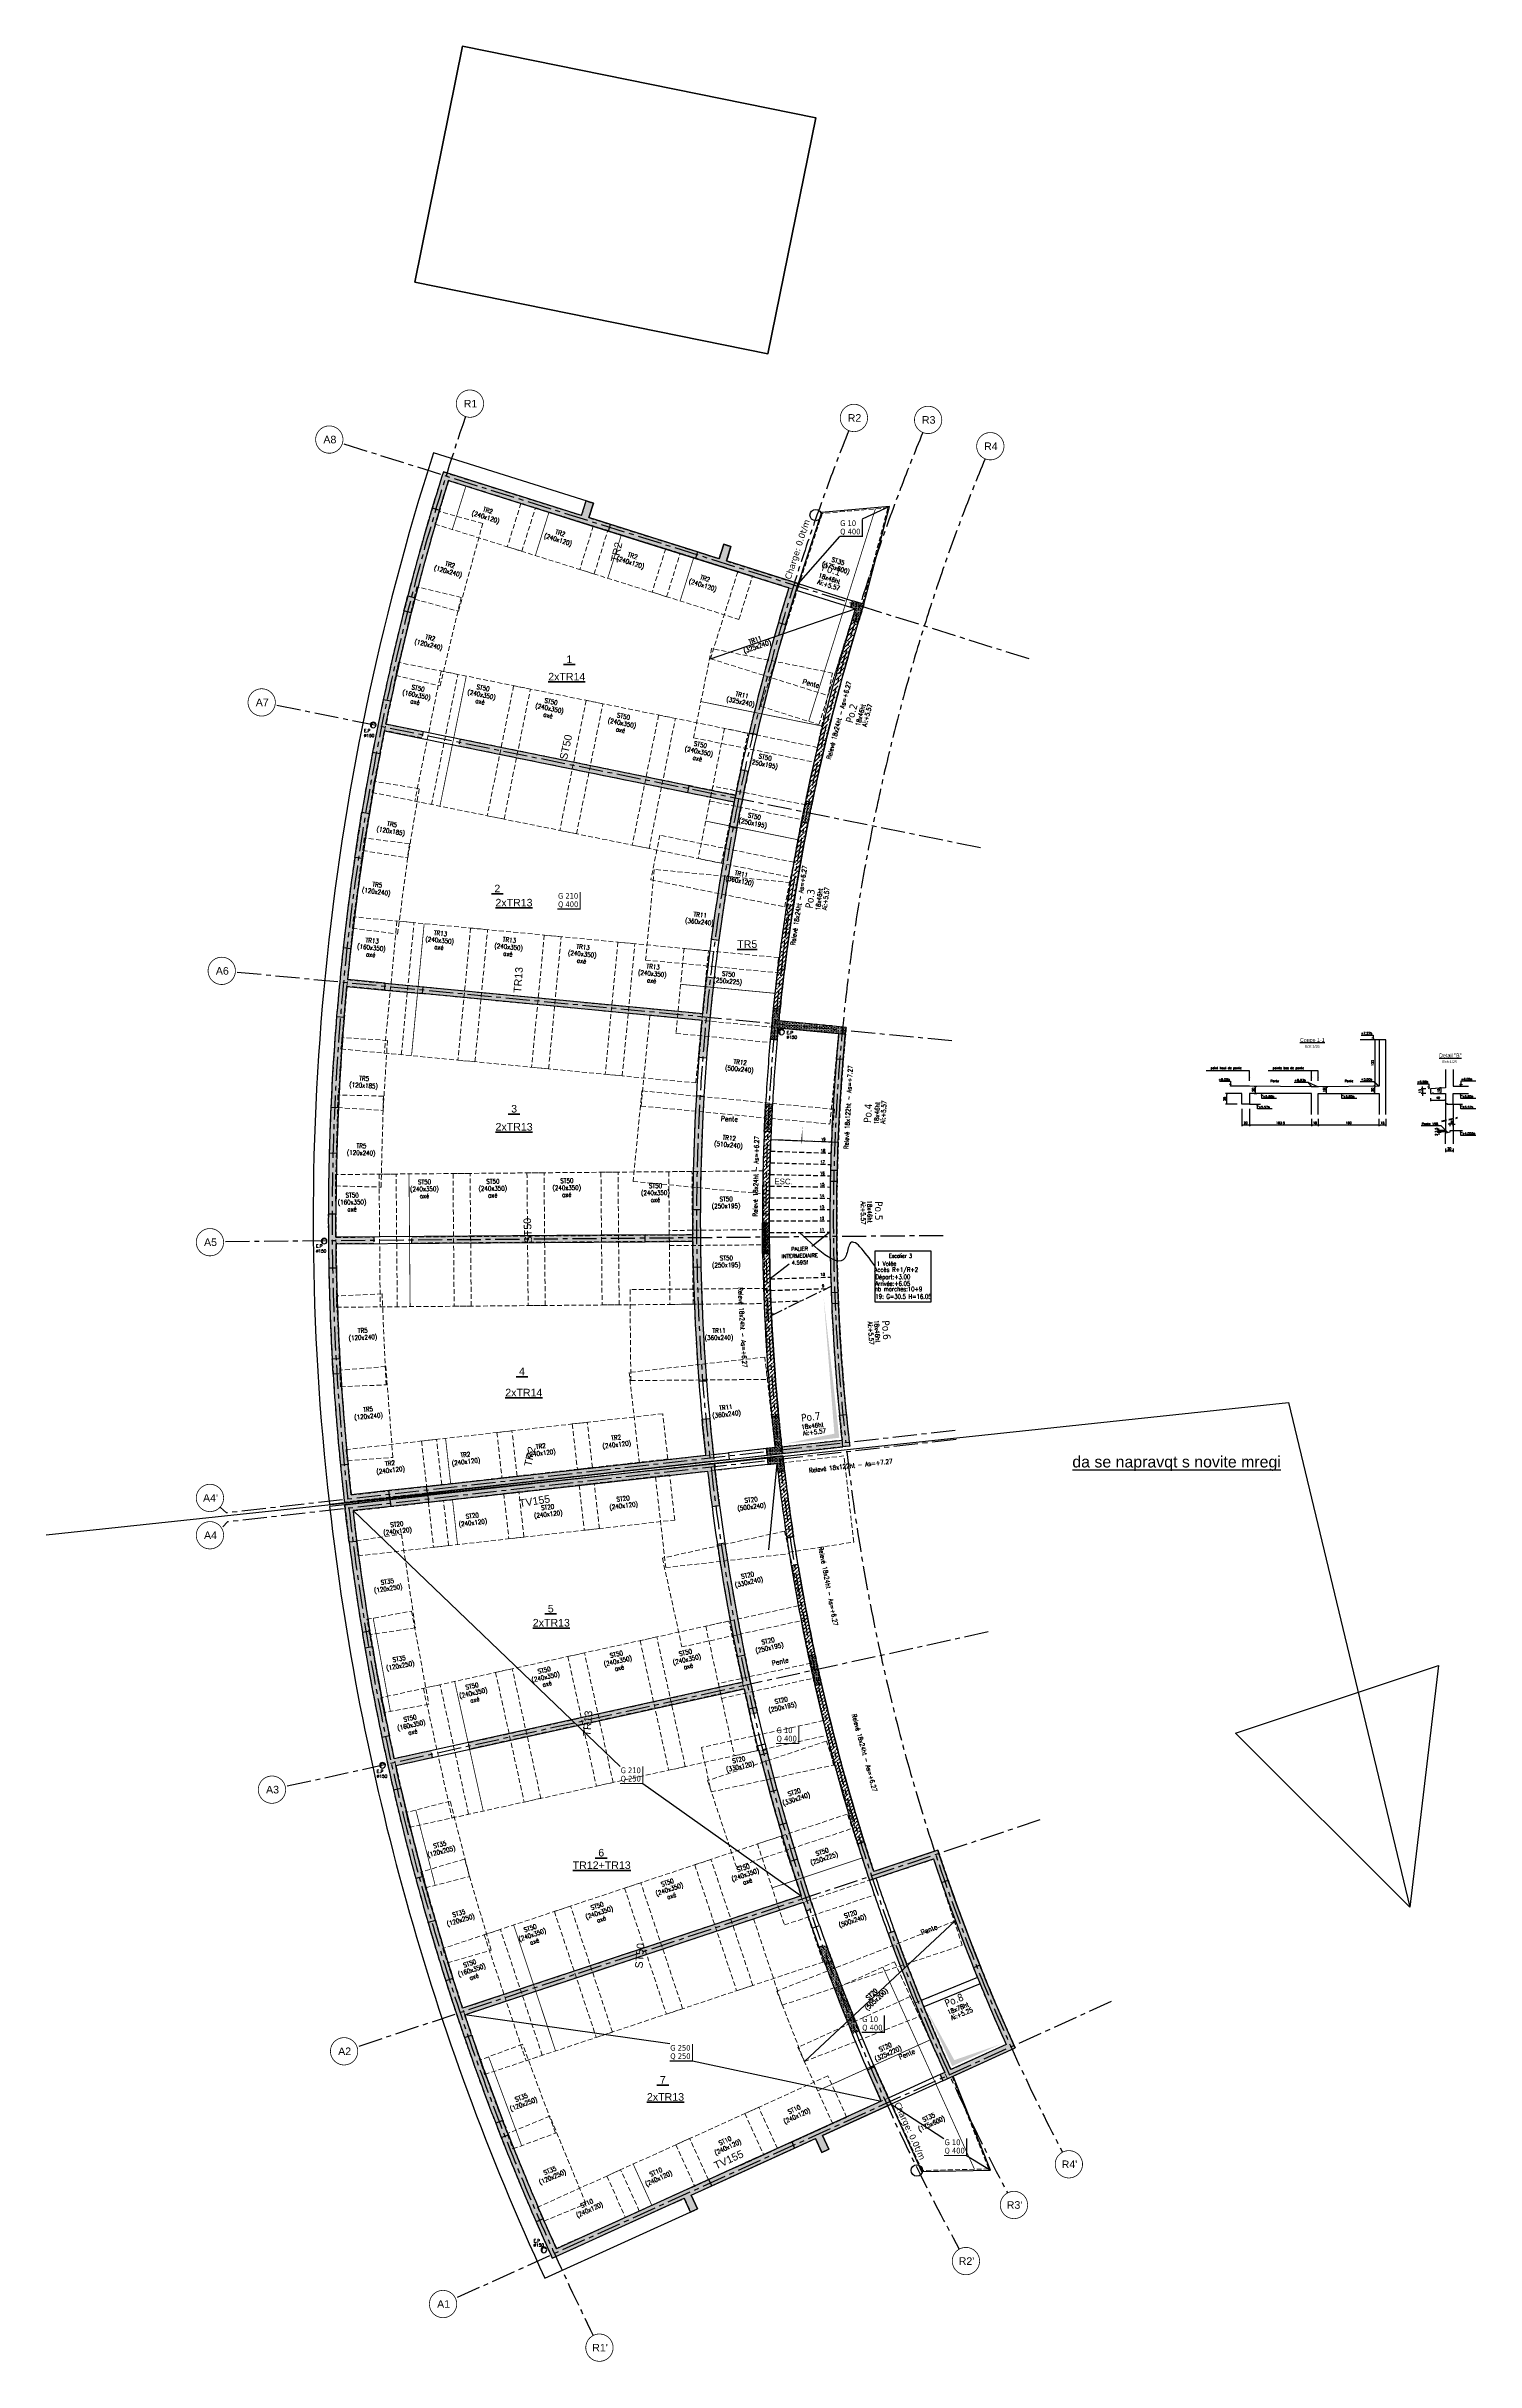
# Model space of a CAD drawing. Header units: centimetres. Extents: x -10131 to -1126, y -3702 to 2404.
# Drawn here: x -5878 to -2110, y -3702 to 2404 of the extents above; entities that cross this region are included whole.
import ezdxf
from ezdxf.enums import TextEntityAlignment as Align

# ---------------------------------------------------------------- set-up
doc = ezdxf.new("R2010")
doc.units = ezdxf.units.CM
doc.header["$MEASUREMENT"] = 0
for name, pattern in [('AXESX2', [101.6, 63.5, -12.7, 12.7, -12.7]), ('CACHE2', [4.7625, 3.175, -1.5875]), ('CACHEX2', [19.05, 12.7, -6.35])]:
    doc.linetypes.add(name, pattern=pattern)
for name, color, linetype in [('0101_AXES', 4, 'AXESX2'), ('0101_COTATIONS', 11, 'Continuous'), ('0101_HOZ_BET_CACHE', 141, 'CACHEX2'), ('0101_HOZ_BET_VU', 60, 'Continuous'), ('0101_HOZ_CHARG', 32, 'Continuous'), ('0101_HOZ_NIV_TXT', 20, 'Continuous'), ('0101_HOZ_POUTRES', 102, 'Continuous'), ('0101_HOZ_POUTRES_BN_CORBEAUX_TXT', 143, 'Continuous'), ('0101_HOZ_RECHARGE_BETON_LEGER', 10, 'Continuous'), ('0101_POCHAGE_NUANCE', 8, 'Continuous'), ('0101_RSV', 51, 'Continuous'), ('0101_SURCH_NIV_SUP', 9, 'CACHEX2'), ('0101_TXT', 102, 'Continuous'), ('0101_VER_VOILES_POTEAUX', 6, 'Continuous'), ('STR_TS_TXT', 7, 'Continuous')]:
    doc.layers.add(name, color=color, linetype=linetype)
doc.layers.add('STR_poleta', color=211, linetype='Continuous', lineweight=35)
doc.layers.add('zoneST', color=61, linetype='CACHE2', lineweight=20)
doc.styles.add('ARIAL', font='ARIAL.TTF')
doc.styles.add('COTATION', font='romans.shx')
doc.styles.add('Cotations', font='simplex.shx')
doc.styles.add('EPAIS', font='TAHOMA.TTF')
doc.styles.add('FIN', font='romans.shx')
doc.styles.add('S35E', font='simplex.shx', dxfattribs={"width": 1.4, "height": 35})
doc.styles.add('schéma', font='simplex.shx')
doc.styles.add('STR-FIN', font='ROMANS')
doc.styles.add('SWIS', font='swissl.ttf', dxfattribs={"width": 0.9999})
doc.styles.add('TEXTE TS', font='romans.shx', dxfattribs={"width": 0.7, "oblique": 15})
doc.dimstyles.new('GOC-COUPE-25', dxfattribs={"dimscale": 60, "dimtxt": 0.1, "dimasz": 0.045, "dimexe": 0.05, "dimexo": 0.2, "dimgap": 0.05, "dimtad": 1, "dimdec": 1, "dimrnd": 0.5, "dimdsep": 46, "dimtxsty": 'COTATION', "dimblk1": 'DOT', "dimblk2": 'DOT', "dimsah": 1, "dimcen": 0, "dimdle": 150, "dimclrd": 256, "dimclre": 256, "dimclrt": 7, "dimaunit": 2, "dimadec": 0, "dimazin": 0, "dimtfac": 1, "dimtdec": 1, "dimtix": 1, "dimtmove": 2, "dimatfit": 3, "dimldrblk": 'DOT', "dimfxl": 0, "dimtvp": 1, "dimtolj": 1, "dimtzin": 0, "dimarcsym": 0})
doc.dimstyles.new('GOC-PLAN-50', dxfattribs={"dimscale": 100, "dimtxt": 0.11, "dimasz": 0.06, "dimexe": 0.1, "dimexo": 0.1, "dimgap": 0.05, "dimtad": 3, "dimdec": 1, "dimrnd": 0.5, "dimzin": 9, "dimdsep": 46, "dimtxsty": 'COTATION', "dimblk1": 'DOT', "dimblk2": 'DOT', "dimsah": 1, "dimcen": 0.09, "dimclrt": 7, "dimadec": 1, "dimazin": 0, "dimtfac": 1, "dimtdec": 1, "dimtix": 1, "dimtmove": 1, "dimatfit": 3, "dimldrblk": 'DOT', "dimfxl": 0, "dimtolj": 1, "dimtzin": 0, "dimarcsym": 0})

# ---------------------------------------------------------------- blocks, each defined once
blk = doc.blocks.new('_Dot')
at = {"color": 0, "lineweight": -2}
blk.add_line((-0.5, 0), (-1, 0), dxfattribs=at)
at = {"color": 0, "const_width": 0.5}
blk.add_lwpolyline([(-0.25, 0, 1), (0.25, 0, 1)], format="xyb", close=True, dxfattribs=at)
blk = doc.blocks.new('*D265')
at = {"layer": '0101_COTATIONS', "lineweight": -2}
for p, q in [((-2364.7, -424.6), (-2364.7, -444)), ((-2346.7, -424.6), (-2346.7, -444)), ((-2349.4, -441), (-2362, -441))]:
    blk.add_line(p, q, dxfattribs=at)
at = {"layer": 'Defpoints', "color": 0}
for p in [(-2364.7, -412.6), (-2346.7, -412.6), (-2364.7, -441)]:
    blk.add_point(p, dxfattribs=at)
at = {"layer": '0101_COTATIONS', "lineweight": -2, "xscale": 2.7, "yscale": 2.7, "zscale": 2.7, "rotation": 180}
blk.add_blockref('_Dot', (-2364.7, -441), dxfattribs=at)
at = {"layer": '0101_COTATIONS', "lineweight": -2, "xscale": 2.7, "yscale": 2.7, "zscale": 2.7}
blk.add_blockref('_Dot', (-2346.7, -441), dxfattribs=at)
at = {"layer": '0101_COTATIONS', "color": 7, "insert": (-2355.7, -435), "char_height": 6, "attachment_point": 5, "style": 'COTATION'}
blk.add_mtext('\\A1;18', dxfattribs=at)
blk = doc.blocks.new('*D266')
at = {"layer": '0101_COTATIONS', "lineweight": -2}
for p, q in [((-2524.7, -424.6), (-2524.7, -444)), ((-2364.7, -424.6), (-2364.7, -444)), ((-2367.4, -441), (-2522, -441))]:
    blk.add_line(p, q, dxfattribs=at)
at = {"layer": 'Defpoints', "color": 0}
for p in [(-2524.7, -412.6), (-2364.7, -412.6), (-2524.7, -441)]:
    blk.add_point(p, dxfattribs=at)
at = {"layer": '0101_COTATIONS', "lineweight": -2, "xscale": 2.7, "yscale": 2.7, "zscale": 2.7, "rotation": 180}
blk.add_blockref('_Dot', (-2524.7, -441), dxfattribs=at)
at = {"layer": '0101_COTATIONS', "lineweight": -2, "xscale": 2.7, "yscale": 2.7, "zscale": 2.7}
blk.add_blockref('_Dot', (-2364.7, -441), dxfattribs=at)
at = {"layer": '0101_COTATIONS', "color": 7, "insert": (-2444.7, -435), "char_height": 6, "attachment_point": 5, "style": 'COTATION'}
blk.add_mtext('\\A1;160', dxfattribs=at)
blk = doc.blocks.new('*D267')
at = {"layer": '0101_COTATIONS', "lineweight": -2}
for p, q in [((-2542.7, -424.6), (-2542.7, -444)), ((-2524.7, -424.6), (-2524.7, -444)), ((-2527.4, -441), (-2540, -441))]:
    blk.add_line(p, q, dxfattribs=at)
at = {"layer": 'Defpoints', "color": 0}
for p in [(-2542.7, -412.6), (-2524.7, -412.6), (-2542.7, -441)]:
    blk.add_point(p, dxfattribs=at)
at = {"layer": '0101_COTATIONS', "lineweight": -2, "xscale": 2.7, "yscale": 2.7, "zscale": 2.7, "rotation": 180}
blk.add_blockref('_Dot', (-2542.7, -441), dxfattribs=at)
at = {"layer": '0101_COTATIONS', "lineweight": -2, "xscale": 2.7, "yscale": 2.7, "zscale": 2.7}
blk.add_blockref('_Dot', (-2524.7, -441), dxfattribs=at)
at = {"layer": '0101_COTATIONS', "color": 7, "insert": (-2533.7, -435), "char_height": 6, "attachment_point": 5, "style": 'COTATION'}
blk.add_mtext('\\A1;18', dxfattribs=at)
blk = doc.blocks.new('*D268')
at = {"layer": '0101_COTATIONS', "lineweight": -2}
for p, q in [((-2706.2, -398), (-2706.2, -444)), ((-2542.7, -424.6), (-2542.7, -444)), ((-2545.4, -441), (-2703.5, -441))]:
    blk.add_line(p, q, dxfattribs=at)
at = {"layer": 'Defpoints', "color": 0}
for p in [(-2706.2, -386), (-2542.7, -412.6), (-2706.2, -441)]:
    blk.add_point(p, dxfattribs=at)
at = {"layer": '0101_COTATIONS', "lineweight": -2, "xscale": 2.7, "yscale": 2.7, "zscale": 2.7, "rotation": 180}
blk.add_blockref('_Dot', (-2706.2, -441), dxfattribs=at)
at = {"layer": '0101_COTATIONS', "lineweight": -2, "xscale": 2.7, "yscale": 2.7, "zscale": 2.7}
blk.add_blockref('_Dot', (-2542.7, -441), dxfattribs=at)
at = {"layer": '0101_COTATIONS', "color": 7, "insert": (-2624.4, -435), "char_height": 6, "attachment_point": 5, "style": 'COTATION'}
blk.add_mtext('\\A1;163.5', dxfattribs=at)
blk = doc.blocks.new('*D269')
at = {"layer": '0101_COTATIONS', "lineweight": -2}
for p, q in [((-2726.2, -398), (-2726.2, -444)), ((-2706.2, -398), (-2706.2, -444)), ((-2708.9, -441), (-2723.5, -441))]:
    blk.add_line(p, q, dxfattribs=at)
at = {"layer": 'Defpoints', "color": 0}
for p in [(-2726.2, -386), (-2706.2, -386), (-2726.2, -441)]:
    blk.add_point(p, dxfattribs=at)
at = {"layer": '0101_COTATIONS', "lineweight": -2, "xscale": 2.7, "yscale": 2.7, "zscale": 2.7, "rotation": 180}
blk.add_blockref('_Dot', (-2726.2, -441), dxfattribs=at)
at = {"layer": '0101_COTATIONS', "lineweight": -2, "xscale": 2.7, "yscale": 2.7, "zscale": 2.7}
blk.add_blockref('_Dot', (-2706.2, -441), dxfattribs=at)
at = {"layer": '0101_COTATIONS', "color": 7, "insert": (-2716.2, -435), "char_height": 6, "attachment_point": 5, "style": 'COTATION'}
blk.add_mtext('\\A1;20', dxfattribs=at)
blk = doc.blocks.new('*D270')
at = {"layer": '0101_COTATIONS', "lineweight": -2}
for p, q in [((-2512.7, -340), (-2500, -340)), ((-2512.7, -358), (-2500, -358)), ((-2503, -355.3), (-2503, -342.7))]:
    blk.add_line(p, q, dxfattribs=at)
at = {"layer": 'Defpoints', "color": 0}
for p in [(-2524.7, -340), (-2524.7, -358), (-2503, -340)]:
    blk.add_point(p, dxfattribs=at)
at = {"layer": '0101_COTATIONS', "lineweight": -2, "xscale": 2.7, "yscale": 2.7, "zscale": 2.7}
for p, rotation in [((-2503, -340), 90), ((-2503, -358), 270)]:
    blk.add_blockref('_Dot', p, dxfattribs=dict(at, rotation=rotation))
at = {"layer": '0101_COTATIONS', "color": 7, "insert": (-2509, -349), "char_height": 6, "attachment_point": 5, "rotation": 90, "style": 'COTATION'}
blk.add_mtext('\\A1;18', dxfattribs=at)
blk = doc.blocks.new('*D271')
at = {"layer": '0101_COTATIONS', "lineweight": -2}
for p, q in [((-2376.7, -338), (-2378.8, -338)), ((-2376.7, -358), (-2378.8, -358)), ((-2375.8, -355.3), (-2375.8, -340.7))]:
    blk.add_line(p, q, dxfattribs=at)
at = {"layer": 'Defpoints', "color": 0}
for p in [(-2375.8, -338), (-2364.7, -338), (-2364.7, -358)]:
    blk.add_point(p, dxfattribs=at)
at = {"layer": '0101_COTATIONS', "lineweight": -2, "xscale": 2.7, "yscale": 2.7, "zscale": 2.7}
for p, rotation in [((-2375.8, -338), 90), ((-2375.8, -358), 270)]:
    blk.add_blockref('_Dot', p, dxfattribs=dict(at, rotation=rotation))
at = {"layer": '0101_COTATIONS', "color": 7, "insert": (-2381.8, -348), "char_height": 6, "attachment_point": 5, "rotation": 90, "style": 'COTATION'}
blk.add_mtext('\\A1;20', dxfattribs=at)
blk = doc.blocks.new('*D272')
at = {"layer": '0101_COTATIONS', "lineweight": -2}
for p, q in [((-2694.2, -358), (-2687, -358)), ((-2693.9, -338), (-2687, -338)), ((-2690, -355.3), (-2690, -340.7))]:
    blk.add_line(p, q, dxfattribs=at)
at = {"layer": 'Defpoints', "color": 0}
for p in [(-2706.2, -358), (-2705.9, -338), (-2690, -338)]:
    blk.add_point(p, dxfattribs=at)
at = {"layer": '0101_COTATIONS', "lineweight": -2, "xscale": 2.7, "yscale": 2.7, "zscale": 2.7}
for p, rotation in [((-2690, -338), 90), ((-2690, -358), 270)]:
    blk.add_blockref('_Dot', p, dxfattribs=dict(at, rotation=rotation))
at = {"layer": '0101_COTATIONS', "color": 7, "insert": (-2696, -348), "char_height": 6, "attachment_point": 5, "rotation": 90, "style": 'COTATION'}
blk.add_mtext('\\A1;20', dxfattribs=at)
blk = doc.blocks.new('*D273')
at = {"layer": '0101_COTATIONS', "lineweight": -2}
for p, q in [((-2376.7, -216), (-2378.8, -216)), ((-2375.8, -218.7), (-2375.8, -335.3)), ((-2376.7, -338), (-2378.8, -338))]:
    blk.add_line(p, q, dxfattribs=at)
at = {"layer": 'Defpoints', "color": 0}
for p in [(-2364.7, -216), (-2375.8, -338), (-2364.7, -338)]:
    blk.add_point(p, dxfattribs=at)
at = {"layer": '0101_COTATIONS', "lineweight": -2, "xscale": 2.7, "yscale": 2.7, "zscale": 2.7}
for p, rotation in [((-2375.8, -216), 90), ((-2375.8, -338), 270)]:
    blk.add_blockref('_Dot', p, dxfattribs=dict(at, rotation=rotation))
at = {"layer": '0101_COTATIONS', "color": 7, "insert": (-2381.8, -277), "char_height": 6, "attachment_point": 5, "rotation": 90, "style": 'COTATION'}
blk.add_mtext('\\A1;122', dxfattribs=at)
blk = doc.blocks.new('repere')
blk.add_lwpolyline([(0, 0), (-6.9, 0)])
blk.add_lwpolyline([(0, 0, 0, 0.2, 0), (-5.1, -0.9, 0, 0, 0)], format="xyseb")
at = {"const_width": 0.2}
blk.add_lwpolyline([(-4.6, -1.2), (-4.6, 1.1)], dxfattribs=at)
blk = doc.blocks.new('*D275')
at = {"layer": '0101_COTATIONS', "lineweight": -2}
for p, q in [((-2738.2, -358), (-2769, -358)), ((-2766, -383.3), (-2766, -360.7)), ((-2738.2, -386), (-2769, -386))]:
    blk.add_line(p, q, dxfattribs=at)
at = {"layer": 'Defpoints', "color": 0}
for p in [(-2766, -358), (-2726.2, -358), (-2726.2, -386)]:
    blk.add_point(p, dxfattribs=at)
at = {"layer": '0101_COTATIONS', "lineweight": -2, "xscale": 2.7, "yscale": 2.7, "zscale": 2.7}
for p, rotation in [((-2766, -358), 90), ((-2766, -386), 270)]:
    blk.add_blockref('_Dot', p, dxfattribs=dict(at, rotation=rotation))
at = {"layer": '0101_COTATIONS', "color": 7, "insert": (-2772, -372), "char_height": 6, "attachment_point": 5, "rotation": 90, "style": 'COTATION'}
blk.add_mtext('\\A1;28', dxfattribs=at)
blk = doc.blocks.new('*D283')
at = {"layer": '0101_COTATIONS', "lineweight": -2}
for p, q in [((-2241, -345), (-2253.3, -345)), ((-2241, -358), (-2253.3, -358)), ((-2250.3, -342.3), (-2250.3, -339.6)), ((-2250.3, -345), (-2250.3, -358)), ((-2250.3, -360.7), (-2250.3, -363.4))]:
    blk.add_line(p, q, dxfattribs=at)
at = {"layer": 'Defpoints', "color": 0}
for p in [(-2250.3, -358), (-2229, -345), (-2229, -358)]:
    blk.add_point(p, dxfattribs=at)
at = {"layer": '0101_COTATIONS', "lineweight": -2, "xscale": 2.7, "yscale": 2.7, "zscale": 2.7}
for p, rotation in [((-2250.3, -345), 270), ((-2250.3, -358), 90)]:
    blk.add_blockref('_Dot', p, dxfattribs=dict(at, rotation=rotation))
at = {"layer": '0101_COTATIONS', "color": 7, "insert": (-2256.3, -351.5), "char_height": 6, "attachment_point": 5, "rotation": 90, "style": 'COTATION'}
blk.add_mtext('\\A1;13', dxfattribs=at)
blk = doc.blocks.new('*D284')
at = {"layer": '0101_COTATIONS', "lineweight": -2}
for p, q in [((-2201, -343), (-2204.8, -343)), ((-2201, -358), (-2204.8, -358)), ((-2201.8, -345.7), (-2201.8, -355.3))]:
    blk.add_line(p, q, dxfattribs=at)
at = {"layer": 'Defpoints', "color": 0}
for p in [(-2201.8, -358), (-2189, -343), (-2189, -358)]:
    blk.add_point(p, dxfattribs=at)
at = {"layer": '0101_COTATIONS', "lineweight": -2, "xscale": 2.7, "yscale": 2.7, "zscale": 2.7}
for p, rotation in [((-2201.8, -343), 90), ((-2201.8, -358), 270)]:
    blk.add_blockref('_Dot', p, dxfattribs=dict(at, rotation=rotation))
at = {"layer": '0101_COTATIONS', "color": 7, "insert": (-2207.8, -350.5), "char_height": 6, "attachment_point": 5, "rotation": 90, "style": 'COTATION'}
blk.add_mtext('\\A1;15', dxfattribs=at)
blk = doc.blocks.new('*D285')
at = {"layer": '0101_COTATIONS', "lineweight": -2}
for p, q in [((-2229, -370), (-2229, -378)), ((-2226.3, -375), (-2191.7, -375)), ((-2189, -370), (-2189, -378))]:
    blk.add_line(p, q, dxfattribs=at)
at = {"layer": 'Defpoints', "color": 0}
for p in [(-2229, -358), (-2189, -358), (-2189, -375)]:
    blk.add_point(p, dxfattribs=at)
at = {"layer": '0101_COTATIONS', "lineweight": -2, "xscale": 2.7, "yscale": 2.7, "zscale": 2.7, "rotation": 180}
blk.add_blockref('_Dot', (-2229, -375), dxfattribs=at)
at = {"layer": '0101_COTATIONS', "lineweight": -2, "xscale": 2.7, "yscale": 2.7, "zscale": 2.7}
blk.add_blockref('_Dot', (-2189, -375), dxfattribs=at)
at = {"layer": '0101_COTATIONS', "color": 7, "insert": (-2209, -369), "char_height": 6, "attachment_point": 5, "style": 'COTATION'}
blk.add_mtext('\\A1;40', dxfattribs=at)
blk = doc.blocks.new('*D286')
at = {"layer": '0101_COTATIONS', "lineweight": -2}
for p, q in [((-2179.7, -438.4), (-2182.4, -438.4)), ((-2177, -443.6), (-2177, -435.4)), ((-2169, -438.4), (-2177, -438.4)), ((-2169, -443.6), (-2169, -435.4)), ((-2166.3, -438.4), (-2163.6, -438.4))]:
    blk.add_line(p, q, dxfattribs=at)
at = {"layer": 'Defpoints', "color": 0}
for p in [(-2177, -438.4), (-2177, -455.6), (-2169, -455.6)]:
    blk.add_point(p, dxfattribs=at)
at = {"layer": '0101_COTATIONS', "lineweight": -2, "xscale": 2.7, "yscale": 2.7, "zscale": 2.7}
blk.add_blockref('_Dot', (-2177, -438.4), dxfattribs=at)
at = {"layer": '0101_COTATIONS', "lineweight": -2, "xscale": 2.7, "yscale": 2.7, "zscale": 2.7, "rotation": 180}
blk.add_blockref('_Dot', (-2169, -438.4), dxfattribs=at)
at = {"layer": '0101_COTATIONS', "color": 7, "insert": (-2173, -432.4), "char_height": 6, "attachment_point": 5, "style": 'COTATION'}
blk.add_mtext('\\A1;8', dxfattribs=at)
blk = doc.blocks.new('*D287')
at = {"layer": '0101_COTATIONS', "lineweight": -2}
for p, q in [((-2189, -455.6), (-2210.3, -455.6)), ((-2189, -459.1), (-2210.3, -459.1)), ((-2207.3, -452.9), (-2207.3, -450.2)), ((-2207.3, -455.6), (-2207.3, -459.1)), ((-2207.3, -461.8), (-2207.3, -464.5))]:
    blk.add_line(p, q, dxfattribs=at)
at = {"layer": 'Defpoints', "color": 0}
for p in [(-2207.3, -459.1), (-2177, -455.6), (-2177, -459.1)]:
    blk.add_point(p, dxfattribs=at)
at = {"layer": '0101_COTATIONS', "lineweight": -2, "xscale": 2.7, "yscale": 2.7, "zscale": 2.7}
for p, rotation in [((-2207.3, -455.6), 270), ((-2207.3, -459.1), 90)]:
    blk.add_blockref('_Dot', p, dxfattribs=dict(at, rotation=rotation))
at = {"layer": '0101_COTATIONS', "color": 7, "insert": (-2213.3, -454.5), "char_height": 6, "attachment_point": 5, "rotation": 90, "style": 'COTATION'}
blk.add_mtext('\\A1;3.5', dxfattribs=at)
blk = doc.blocks.new('*D288')
at = {"layer": '0101_COTATIONS', "lineweight": -2}
for p, q in [((-2189, -459.1), (-2210.3, -459.1)), ((-2201, -460.9), (-2210.3, -460.9)), ((-2207.3, -456.4), (-2207.3, -453.7)), ((-2207.3, -460.9), (-2207.3, -459.1)), ((-2207.3, -463.6), (-2207.3, -466.3))]:
    blk.add_line(p, q, dxfattribs=at)
at = {"layer": 'Defpoints', "color": 0}
for p in [(-2207.3, -459.1), (-2189, -460.9), (-2177, -459.1)]:
    blk.add_point(p, dxfattribs=at)
at = {"layer": '0101_COTATIONS', "lineweight": -2, "xscale": 2.7, "yscale": 2.7, "zscale": 2.7}
for p, rotation in [((-2207.3, -459.1), 270), ((-2207.3, -460.9), 90)]:
    blk.add_blockref('_Dot', p, dxfattribs=dict(at, rotation=rotation))
at = {"layer": '0101_COTATIONS', "color": 7, "insert": (-2213.3, -466.3), "char_height": 6, "attachment_point": 5, "rotation": 90, "style": 'COTATION'}
blk.add_mtext('\\A1;2', dxfattribs=at)
blk = doc.blocks.new('*D279')
at = {"layer": '0101_COTATIONS', "lineweight": -2}
for p, q in [((-2189, -502.6), (-2189, -512.2)), ((-2186.3, -509.2), (-2171.7, -509.2)), ((-2169, -502.6), (-2169, -512.2))]:
    blk.add_line(p, q, dxfattribs=at)
at = {"layer": 'Defpoints', "color": 0}
for p in [(-2189, -490.6), (-2169, -490.6), (-2169, -509.2)]:
    blk.add_point(p, dxfattribs=at)
at = {"layer": '0101_COTATIONS', "lineweight": -2, "xscale": 2.7, "yscale": 2.7, "zscale": 2.7, "rotation": 180}
blk.add_blockref('_Dot', (-2189, -509.2), dxfattribs=at)
at = {"layer": '0101_COTATIONS', "lineweight": -2, "xscale": 2.7, "yscale": 2.7, "zscale": 2.7}
blk.add_blockref('_Dot', (-2169, -509.2), dxfattribs=at)
at = {"layer": '0101_COTATIONS', "color": 7, "insert": (-2179, -503.2), "char_height": 6, "attachment_point": 5, "style": 'COTATION'}
blk.add_mtext('\\A1;20', dxfattribs=at)
blk = doc.blocks.new('mrega')
at = {"style": 'TEXTE TS', "width": 0.8}
for tag, p in [('ST10', (14.5, 0)), ('NOTE', (14.5, -32)), ('DIM', (14.5, -16))]:
    blk.add_attdef(tag, text='', height=10, dxfattribs=at).set_placement(p, align=Align.CENTER)

msp = doc.modelspace()

# ---------------------------------------------------------------- hatches: boundary and pattern name
at = {"layer": '0101_SURCH_NIV_SUP'}
h = msp.add_hatch(dxfattribs=at)
h.set_pattern_fill('DOTS', color=256, scale=60, style=0)
h.paths.add_polyline_path([(-4831.34, 1281.74, 0.1051465), (-5092.08, -1436.06), (-4117.45, -1327.28, -0.0050694), (-4129.22, -1214.69), (-4149.14, -1216.57, 0.0042639), (-4139.35, -1311.62), (-5074.22, -1415.95, -0.0253367), (-5114.28, -754.44), (-5014.24, -753.73), (-5014.37, -735.73), (-5114.43, -736.44, -0.0253025), (-5085.62, -75.24), (-4149.23, -164.94, 0.0043948), (-4157.6, -263.07), (-4137.66, -264.6, -0.0095477), (-4117.35, -52.38), (-4137.22, -50.09, 0.0043495), (-4147.52, -147.02), (-5083.91, -57.32, -0.0253708), (-4986.31, 599.08), (-4888.29, 579.1), (-4884.69, 596.74), (-4982.74, 616.72, -0.0253367), (-4817.65, 1258.56), (-3920.43, 975.93, 0.0176982), (-4024.88, 593.42), (-4005.41, 588.84, -0.0185648), (-3895.95, 987.09), (-4085.14, 1046.68), (-4073.13, 1084.84), (-4092.2, 1090.85), (-4104.22, 1052.69), (-4447.88, 1160.95), (-4435.87, 1199.1), (-4454.94, 1205.11), (-4466.96, 1166.96)])
h = msp.add_hatch(dxfattribs=at)
h.set_pattern_fill('DOTS', color=256, scale=60, style=0)
h.paths.add_polyline_path([(-3722.73, 932.52), (-3752.88, 942.02), (-3758.29, 924.85), (-3745.28, 920.75, 0.0014557), (-3754.57, 890.6), (-3737.35, 885.35, -0.0022861)])
h = msp.add_hatch(dxfattribs=at)
h.set_pattern_fill('ANSI36', color=256, scale=60, style=0)
h.paths.add_polyline_path([(-3737.35, 885.35), (-3754.57, 890.6, 0.0229758), (-3877.76, 408.31), (-3860.13, 404.67, -0.0229758)])
h = msp.add_hatch(dxfattribs=at)
h.set_pattern_fill('DOTS', color=256, scale=60, style=0)
h.paths.add_polyline_path([(-4786.71, 576.76), (-4790.3, 559.13), (-4064.58, 411.19, 0.0163638), (-4124.86, 49.55), (-4105.03, 46.91, -0.0202133), (-4027.43, 491.38), (-4046.98, 495.62, 0.0030451), (-4061.01, 428.83)])
h = msp.add_hatch(dxfattribs=at)
h.set_pattern_fill('DOTS', color=256, scale=60, style=0)
h.paths.add_polyline_path([(-3860.13, 404.67), (-3877.76, 408.31, 0.0023163), (-3887.71, 359.1), (-3870.05, 355.61, -0.0023163)])
h = msp.add_hatch(dxfattribs=at)
h.set_pattern_fill('ANSI36', color=256, scale=60, style=0)
h.paths.add_polyline_path([(-3870.05, 355.61), (-3887.71, 359.1, 0.0229758), (-3961.56, -133.16), (-3943.66, -135.01, -0.0229758)])
h = msp.add_hatch(dxfattribs=at)
h.set_pattern_fill('DOTS', color=256, scale=60, style=0)
h.paths.add_polyline_path([(-3946.79, -166.25, -0.0014532), (-3943.66, -135.01), (-3961.56, -133.16, 0.0036496), (-3969.33, -214.15), (-3951.4, -215.74, -0.0014674), (-3948.52, -184.16), (-3771.33, -201.14, -0.0008616), (-3769.61, -183.22)])
h = msp.add_hatch(dxfattribs=at)
h.set_pattern_fill('ANSI36', color=256, scale=60, style=0)
h.paths.add_polyline_path([(-3771.33, -201.14), (-3789.24, -199.42, 0.0513624), (-3779.83, -1271.5), (-3938.96, -1289.26), (-3936.94, -1307.14), (-3760.03, -1287.4, -0.0521475)])
h = msp.add_hatch(dxfattribs=at)
h.set_pattern_fill('DOTS', color=256, scale=60, style=0)
h.paths.add_polyline_path([(-4144.39, -364.35), (-4164.36, -363.18, 0.0163687), (-4173.77, -729.8), (-4914.37, -735.03), (-4914.24, -753.03), (-4173.62, -747.8, 0.016476), (-4157.67, -1116.6), (-4137.72, -1115.07, -0.0336576)])
h = msp.add_hatch(dxfattribs=at)
h.set_pattern_fill('ANSI36', color=256, scale=60, style=0)
h.paths.add_polyline_path([(-3990.28, -698.76), (-3990.26, -698.76, -0.011141), (-3985.28, -457.74), (-3985.29, -457.74, -0.003423), (-3981.66, -384.74), (-3963.69, -385.75, -0.0023413), (-3967.31, -458.52), (-3967.34, -458.51, 0.011104), (-3972.28, -698.73, 0.0037366), (-3971.55, -779.32, 0.01989), (-3947.39, -1208.17), (-3965.31, -1209.9, -0.01989), (-3989.54, -779.61, -0.0037242)])
h = msp.add_hatch(dxfattribs=at)
h.set_pattern_fill('DOTS', color=256, scale=60, style=0)
h.paths.add_polyline_path([(-3963.69, -385.75), (-3981.66, -384.74, 0.003423), (-3985.29, -457.74), (-3967.31, -458.52, 0.0023413)])
h = msp.add_hatch(dxfattribs=at)
h.set_pattern_fill('ANSI36', color=256, scale=60, style=0)
h.paths.add_polyline_path([(-3967.34, -458.51), (-3985.28, -457.74, 0.011141), (-3990.26, -698.76), (-3972.28, -698.73, -0.011104)])
h = msp.add_hatch(dxfattribs=at)
h.set_pattern_fill('DOTS', color=256, scale=60, style=0)
h.paths.add_polyline_path([(-3972.28, -698.73), (-3990.28, -698.76, 0.0037242), (-3989.54, -779.61), (-3971.55, -779.32, -0.0037366)])
h = msp.add_hatch(dxfattribs=at)
h.set_pattern_fill('DOTS', color=256, scale=60, style=0)
h.paths.add_polyline_path([(-3947.39, -1208.17), (-3965.31, -1209.9, 0.0037736), (-3956.85, -1291.26), (-3980.18, -1293.86), (-3978.18, -1311.75), (-3936.94, -1307.14, -0.0046063)])
h = msp.add_hatch(dxfattribs=at)
h.set_pattern_fill('DOTS', color=256, scale=60, style=0)
h.paths.add_polyline_path([(-4116.78, -1333.25), (-5091.4, -1442.02, 0.0789898), (-4544.1, -3428.92), (-4196.31, -3270.91), (-4179.77, -3307.33), (-4161.56, -3299.05), (-4178.1, -3262.64), (-3850.06, -3113.6), (-3833.52, -3150.02), (-3815.31, -3141.75), (-3831.85, -3105.33), (-3651.14, -3023.23), (-3696.04, -2922.25), (-3714.43, -2930.16), (-3676, -3014.75), (-4533.31, -3404.25, -0.0253338), (-4774.81, -2787.17), (-3882.12, -2490.35, 0.0010686), (-3874.42, -2513.2), (-3855.48, -2506.78, -0.0207489), (-3979.4, -2088.25), (-3998.78, -2093.17, 0.0179808), (-3887.8, -2473.27), (-4780.49, -2770.09, -0.0254016), (-4956.9, -2129.81), (-4859.78, -2108.41), (-4863.65, -2090.83), (-4960.77, -2112.23, -0.0253668), (-5069.5, -1457.69), (-4134.61, -1353.36, 0.0042088), (-4123.05, -1446.97), (-4103.23, -1444.35, -0.0048392)])
h = msp.add_hatch(dxfattribs=at)
h.set_pattern_fill('DOTS', color=256, scale=60, style=0)
h.paths.add_polyline_path([(-3936.26, -1313.11), (-3977.52, -1317.71), (-3975.52, -1335.6), (-3952.12, -1332.99, 0.0010281), (-3949.53, -1355.13), (-3931.66, -1353, -0.0018585)])
h = msp.add_hatch(dxfattribs=at)
h.set_pattern_fill('ANSI36', color=256, scale=60, style=0)
h.paths.add_polyline_path([(-3931.66, -1353), (-3949.53, -1355.13, 0.0081477), (-3925.83, -1529.84), (-3908.04, -1527.13, -0.0081487)])
h = msp.add_hatch(dxfattribs=at)
h.set_pattern_fill('DOTS', color=256, scale=60, style=0)
h.paths.add_polyline_path([(-4089.23, -1543.01), (-4109.08, -1545.99, 0.0165119), (-4042.09, -1909.82), (-4765.47, -2069.2), (-4761.59, -2086.78), (-4038.22, -1927.4, 0.0032239), (-4022.71, -1995.24), (-4003.24, -1990.67, -0.0205734)])
h = msp.add_hatch(dxfattribs=at)
h.set_pattern_fill('ANSI36', color=256, scale=60, style=0)
h.paths.add_polyline_path([(-3896.53, -1599.43), (-3914.28, -1602.38, 0.0111433), (-3869.19, -1840.67), (-3851.58, -1836.93, -0.0111431)])
h = msp.add_hatch(dxfattribs=at)
h.set_pattern_fill('DOTS', color=256, scale=60, style=0)
h.paths.add_polyline_path([(-3851.58, -1836.93), (-3869.19, -1840.67, 0.0037071), (-3851.9, -1919.14), (-3834.35, -1915.14, -0.0037071)])
h = msp.add_hatch(dxfattribs=at)
h.set_pattern_fill('ANSI36', color=256, scale=60, style=0)
h.paths.add_polyline_path([(-3834.35, -1915.14), (-3851.9, -1919.14, 0.0199595), (-3738.98, -2336.61), (-3721.87, -2331.01, -0.019947)])
h = msp.add_hatch(dxfattribs=at)
h.set_pattern_fill('DOTS', color=256, scale=60, style=0)
h.paths.add_polyline_path([(-3641.98, -2566.52), (-3658.89, -2572.7, 0.0182612), (-3509.69, -2939.19), (-3522.02, -2944.79), (-3514.57, -2961.18), (-3323.82, -2874.52, -0.0267971), (-3527.62, -2353.51), (-3696.53, -2409.67, -0.0038162), (-3721.87, -2331.01), (-3738.98, -2336.61, 0.0046469), (-3707.93, -2432.43), (-3539.02, -2376.27, 0.0250773), (-3347.63, -2865.57), (-3493.3, -2931.75, -0.0182584)])
h = msp.add_hatch(dxfattribs=at)
h.set_pattern_fill('DOTS', color=256, scale=60, style=0)
h.paths.add_polyline_path([(-3822.37, -2601.62), (-3841.19, -2608.38, 0.0109363), (-3753.3, -2837.14), (-3734.79, -2829.56, -0.0109363)])

# ---------------------------------------------------------------- linework, layer by layer
at = {"layer": '0101_AXES', "linetype": 'Continuous', "ltscale": 0.01, "const_width": 2}
for points in [[(-4797.22, 1461.65, 1), (-4725.22, 1461.65, 1)], [(-3784.93, 1423.9, 1), (-3712.93, 1423.9, 1)], [(-3589.28, 1418.72, 1), (-3517.28, 1418.72, 1)], [(-5168, 1366.88, 1), (-5096, 1366.88, 1)], [(-3425.37, 1349.34, 1), (-3353.37, 1349.34, 1)], [(-5346.3, 673.73, 1), (-5274.3, 673.73, 1)], [(-5451.57, -34.2, 1), (-5379.57, -34.2, 1)], [(-5482.69, -749.77, 1), (-5410.69, -749.77, 1)], [(-5482.69, -1424.28, 1), (-5410.69, -1424.28, 1)], [(-5482.69, -1522.64, 1), (-5410.69, -1522.64, 1)], [(-5319.2, -2193.51, 1), (-5247.2, -2193.51, 1)], [(-5129.03, -2883.5, 1), (-5057.03, -2883.5, 1)], [(-3218.25, -3181.47, 1), (-3146.25, -3181.47, 1)], [(-3363, -3288.8, 1), (-3291, -3288.8, 1)], [(-3489.67, -3436.76, 1), (-3417.67, -3436.76, 1)], [(-4868.17, -3549.98, 1), (-4796.17, -3549.98, 1)], [(-4455.88, -3665.07, 1), (-4383.88, -3665.07, 1)]]:
    msp.add_lwpolyline(points, format="xyb", close=True, dxfattribs=at)
at = {"layer": '0101_AXES'}
for points in [[(-4772.94, 1427.61, 0.1109008), (-5083, -1427.38)], [(-3762.43, 1390.52, 0.1241161), (-4128.42, -1319.32)], [(-3567.21, 1385.53, 0.1273078), (-3946.94, -1298.78)], [(-3403.29, 1316.14, 0.1272503), (-3770.08, -1278.76)], [(-4125.67, -1343.16, 0.0976335), (-3471.1, -3405.26, 0.0976335)], [(-3944.57, -1322.66, 0.0944274), (-3344.03, -3257.08, 0.0944274)], [(-3767.38, -1302.61, 0.0931404), (-3199.12, -3149.67, 0.0931404)], [(-5080.3, -1451.23, 0.0874436), (-4436, -3632.89, 0.0874436)]]:
    msp.add_lwpolyline(points, format="xyb", dxfattribs=at)
for points in [[(-3287.21, 788.45), (-5097.65, 1356.1)], [(-3415.38, 290.2), (-5275.01, 666.58)], [(-3491.05, -218.67), (-5379.74, -37.64)], [(-3513.42, -732.65), (-5410.7, -748.93)], [(-3482.24, -1246.17), (-5403.31, -1463.64)], [(-3479.54, -1270.02), (-5400.61, -1487.49)], [(-5403.31, -1463.64), (-5418.9, -1449.49)], [(-5400.61, -1487.49), (-5413.09, -1500.24)], [(-3395.14, -1777.52), (-5248.04, -2185.76)], [(-3258.45, -2273.49), (-5058.87, -2872.14)], [(-3070.93, -2752.57), (-4799.38, -3535.13)]]:
    msp.add_lwpolyline(points, dxfattribs=at)
at = {"layer": '0101_AXES', "ltscale": 0.5, "flags": 128}
msp.add_lwpolyline([(-3966.38, -942.76), (-3808.91, -865.85)], dxfattribs=at)
at = {"layer": '0101_COTATIONS'}
for p, q in [((-2364.66, -215.98), (-2414.63, -215.98)), ((-2706.16, -385.98), (-2677.38, -385.98)), ((-2168.96, -385.98), (-2144.93, -385.98)), ((-2168.96, -455.65), (-2144.93, -455.65))]:
    msp.add_line(p, q, dxfattribs=at)
for points in [[(-2411.84, -203.48), (-2380.01, -203.48), (-2380.01, -215.98), (-2378.3, -211.28), (-2383.68, -211.82)], [(-2784.96, -325.48), (-2756.16, -325.48), (-2756.16, -337.98), (-2754.45, -333.28), (-2759.83, -333.82)], [(-2634.94, -370.48), (-2673.74, -370.48), (-2673.74, -357.98), (-2675.45, -362.68), (-2670.07, -362.15)], [(-2588.58, -327.68), (-2552.49, -327.68), (-2524.66, -339.98)], [(-2588.58, -327.68), (-2552.49, -327.68), (-2542.66, -339.98)], [(-2423.47, -370.48), (-2462.27, -370.48), (-2462.27, -357.98), (-2463.98, -362.68), (-2458.6, -362.15)], [(-2414.68, -325.68), (-2378.59, -325.68), (-2364.66, -337.98)], [(-2264.32, -332.48), (-2233.45, -332.48), (-2233.45, -344.98), (-2231.74, -340.28), (-2237.12, -340.82)], [(-2109.82, -325.48), (-2148.62, -325.48), (-2148.62, -337.98), (-2150.33, -333.28), (-2144.95, -333.82)], [(-2109.82, -370.48), (-2148.62, -370.48), (-2148.62, -357.98), (-2150.33, -362.68), (-2144.95, -362.15)], [(-2646.2, -398.48), (-2685, -398.48), (-2685, -385.98), (-2686.71, -390.68), (-2681.33, -390.15)], [(-2109.82, -398.48), (-2148.62, -398.48), (-2148.62, -385.98), (-2150.33, -390.68), (-2144.95, -390.15)], [(-2109.82, -468.15), (-2148.62, -468.15), (-2148.62, -455.65), (-2150.33, -460.35), (-2144.95, -459.81)]]:
    msp.add_lwpolyline(points, dxfattribs=at)
for points in [[(-2654, -330.78, 0, 0, 0), (-2623.13, -331.16, 2.5, 0, 0), (-2615.63, -331.25, 0, 0, 0)], [(-2428.12, -330.78, 0, 0, 0), (-2458.98, -331.16, 2.5, 0, 0), (-2466.48, -331.25, 0, 0, 0)]]:
    msp.add_lwpolyline(points, format="xyseb", dxfattribs=at)
at = {"layer": '0101_HOZ_BET_CACHE', "flags": 128}
for points in [[(-3968, -478.98), (-3808.27, -485.19)], [(-3970.06, -540.35), (-3810.26, -544.75)], [(-3969.12, -509.66), (-3809.35, -514.97)], [(-3971.41, -601.75), (-3811.58, -604.33)], [(-3970.82, -571.05), (-3811, -574.54)], [(-3972.07, -663.15), (-3812.22, -663.91)], [(-3971.83, -632.45), (-3811.98, -634.12)], [(-3972.14, -693.86), (-3812.28, -693.71)], [(-3972.03, -724.56), (-3812.18, -723.5)], [(-3969.88, -846.38), (-3810.09, -841.72)], [(-3968.91, -877.07), (-3821.35, -871.92)], [(-3967.76, -907.75), (-3888.08, -904.52)], [(-3966.43, -938.43), (-3956.56, -937.97)]]:
    msp.add_lwpolyline(points, dxfattribs=at)
at = {"layer": '0101_HOZ_BET_VU'}
for p, q in [((-2188.96, -385.98), (-2188.96, -427.01)), ((-2168.96, -385.98), (-2168.96, -422.84)), ((-2168.96, -424.89), (-2168.96, -455.65)), ((-2188.96, -429.07), (-2188.96, -460.95))]:
    msp.add_line(p, q, dxfattribs=at)
at = {"layer": '0101_HOZ_BET_VU', "flags": 128}
for points in [[(-3968, -478.98), (-3790.12, -485.9, -0.0144207), (-3769.62, -183.21), (-3946.79, -166.25, -0.0521144), (-3722.73, 932.52), (-3655.4, 1190.32), (-3834.73, 1174.83), (-3895.95, 987.09), (-4085.14, 1046.68), (-4073.13, 1084.84), (-4092.2, 1090.85), (-4104.22, 1052.69), (-4447.88, 1160.95), (-4435.86, 1199.1), (-4857.35, 1331.84, 0.1066723), (-5131.81, -1440.49), (-3936.94, -1307.14, -0.0385936)], [(-3831.85, -3105.33), (-3651.14, -3023.23), (-3570.9, -3200.81), (-3389, -3196.59), (-3487.07, -2948.69), (-3323.82, -2874.52, -0.0267971), (-3527.62, -2353.51), (-3696.53, -2409.67, -0.0520967), (-3936.26, -1313.11), (-3936.26, -1313.11), (-5131.15, -1446.45, 0.0805138), (-4563.86, -3481.83), (-4161.56, -3299.05), (-4178.1, -3262.64), (-3850.06, -3113.6), (-3833.52, -3150.02), (-3815.31, -3141.75)]]:
    msp.add_lwpolyline(points, format="xyb", close=True, dxfattribs=at)
at = {"layer": '0101_HOZ_CHARG'}
for points in [[(-3655.4, 1190.32), (-3726.82, 1156.69)], [(-3786.82, 1111.69), (-3895.95, 987.09)], [(-5878.04, -1521.3), (-2603.36, -1172.25), (-2283.46, -2503.36), (-2742.59, -2044.23), (-2207.82, -1866.1), (-2283.46, -2503.36)], [(-4365.62, -2132.19), (-5069.5, -1457.69)], [(-4305.62, -2177.19), (-3887.8, -2473.27)], [(-4234.71, -2864.04), (-4774.81, -2787.17)], [(-4174.71, -2909.04), (-3676.94, -3015.18)], [(-3651.14, -3023.23), (-3511.8, -3113.13)], [(-3451.8, -3158.13), (-3389, -3196.59)]]:
    msp.add_lwpolyline(points, dxfattribs=at)
for points in [[(-3786.82, 1111.69, 0, 0, 0), (-3786.82, 1156.69, 0, 0, 0), (-3726.82, 1156.69, 3, 3, 0), (-3726.82, 1111.69, 3, 3, 0)], [(-4530.67, 128.75, 0, 0, 0), (-4530.67, 173.75, 0, 0, 0), (-4470.67, 173.75, 3, 3, 0), (-4470.67, 128.75, 3, 3, 0)], [(-3954.44, -2071.56, 0, 0, 0), (-3954.44, -2026.56, 0, 0, 0), (-3894.44, -2026.56, 3, 3, 0), (-3894.44, -2071.56, 3, 3, 0)], [(-4365.62, -2177.19, 0, 0, 0), (-4365.62, -2132.19, 0, 0, 0), (-4305.62, -2132.19, 3, 3, 0), (-4305.62, -2177.19, 3, 3, 0)], [(-3728.8, -2833.55, 0, 0, 0), (-3728.8, -2788.55, 0, 0, 0), (-3668.8, -2788.55, 3, 3, 0), (-3668.8, -2833.55, 3, 3, 0)], [(-4234.71, -2909.04, 0, 0, 0), (-4234.71, -2864.04, 0, 0, 0), (-4174.71, -2864.04, 3, 3, 0), (-4174.71, -2909.04, 3, 3, 0)], [(-3511.8, -3158.13, 0, 0, 0), (-3511.8, -3113.13, 0, 0, 0), (-3451.8, -3113.13, 3, 3, 0), (-3451.8, -3158.13, 3, 3, 0)]]:
    msp.add_lwpolyline(points, format="xyseb", close=True, dxfattribs=at)
at = {"layer": '0101_HOZ_NIV_TXT', "linetype": 'Continuous'}
for points in [[(-3889.2, 718.13, 0, 0, 0), (-3829.45, 702.59, 5, 0, 0), (-3814.94, 698.82, 0, 0, 0)], [(-4102.78, -435.83, 0, 0, 0), (-4041.09, -438.26, 5, 0, 0), (-4026.1, -438.86, 0, 0, 0)], [(-3965.28, -1872.91, 0, 0, 0), (-3904.99, -1859.63, 5, 0, 0), (-3890.34, -1856.4, 0, 0, 0)], [(-3518.07, -2563.31, 0, 0, 0), (-3575.78, -2585.22, 5, 0, 0), (-3589.81, -2590.54, 0, 0, 0)], [(-3627.7, -2912.16, 0, 0, 0), (-3570.9, -2887.97, 5, 0, 0), (-3557.1, -2882.09, 0, 0, 0)]]:
    msp.add_lwpolyline(points, format="xyseb", dxfattribs=at)
for points in [[(-3812.18, -723.5), (-3860.22, -760.94)], [(-3920.04, -807.55), (-3969.88, -846.38)]]:
    msp.add_lwpolyline(points, dxfattribs=at)
at = {"layer": '0101_HOZ_NIV_TXT'}
msp.add_lwpolyline([(-3952.05, -1333.6), (-3974.12, -1561.1)], dxfattribs=at)
at = {"layer": '0101_HOZ_POUTRES'}
for p, q in [((-3423.32, -2688.94), (-3571.32, -2749.73)), ((-3416.48, -2705.59), (-3564.48, -2766.38))]:
    msp.add_line(p, q, dxfattribs=at)
at = {"layer": '0101_HOZ_POUTRES', "flags": 128}
for points in [[(-4860.55, 1186.49, 0.0091634), (-4925.1, 954.76)], [(-4841.39, 1180.77, 0.0091634), (-4905.74, 949.75)], [(-4935.2, 915.25, 0.0091634), (-4989.76, 680.96)], [(-4915.81, 910.35, 0.0091634), (-4970.2, 676.79)], [(-3948.1, 884.37, 0.0178861), (-4046.89, 496.02)], [(-3928.9, 878.75, 0.0178861), (-4027.34, 491.79)], [(-5017.81, 542.34, 0.0061086), (-5046, 384.47)], [(-4998.17, 538.59, 0.0061086), (-5026.27, 381.2)], [(-4077.22, 346.15, 0.0178861), (-4137.22, -50.05)], [(-4057.57, 342.45, 0.0178861), (-4117.35, -52.33)], [(-5064.7, 265.02, 0.0091634), (-5095.35, 26.43)], [(-5044.91, 262.11, 0.0091634), (-5075.47, 24.25)], [(-5112.71, -154.76, 0.0091634), (-5127.94, -394.83)], [(-5092.78, -156.39, 0.0091634), (-5107.96, -395.73)], [(-4157.64, -263.48, 0.0178861), (-4173.85, -663.87)], [(-4137.69, -265.01, 0.0178861), (-4153.85, -663.96)], [(-3985.28, -457.74, 0.011141), (-3990.26, -698.76, 0.011141)], [(-3967.3, -457.72, 0.011141), (-3972.28, -698.73, 0.011141)], [(-5132.26, -515.4, 0.0061086), (-5134.57, -675.75)], [(-5112.27, -515.93, 0.0061086), (-5114.57, -675.79)], [(-5133.36, -817.34, 0.0091634), (-5124.3, -1057.72)], [(-5113.36, -816.95, 0.0091634), (-5104.33, -1056.6)], [(-4172.49, -816.5, 0.0178861), (-4149.14, -1216.53)], [(-4152.49, -816.05, 0.0178861), (-4129.23, -1214.65)], [(-5121.9, -1098.23, 0.0091634), (-5102.55, -1338)], [(-5101.94, -1096.99, 0.0091634), (-5082.65, -1336.03)], [(-4123.05, -1446.97, 0.0180613), (-4056.3, -1842.81)], [(-4103.23, -1444.35, 0.0180618), (-4036.71, -1838.78)], [(-5079.57, -1541.18, 0.0091634), (-5044.89, -1779.22)], [(-5059.73, -1538.66, 0.0091634), (-5025.15, -1775.97)], [(-5038.17, -1819.27, 0.0091634), (-4993.33, -2055.6)], [(-5018.46, -1815.9, 0.0091634), (-4973.75, -2051.52)], [(-4962.81, -2194.26, 0.0091634), (-4904.28, -2427.58)], [(-4943.32, -2189.75, 0.0091634), (-4884.97, -2422.36)], [(-4871.68, -2543.86, 0.0061086), (-4825.09, -2697.32)], [(-4852.47, -2538.29, 0.0061086), (-4806.02, -2691.27)], [(-3858.89, -2558.71, 0.0178861), (-3713.53, -2932.14)], [(-3840.01, -2552.13, 0.0178861), (-3695.17, -2924.22)], [(-4775.62, -2847.12, 0.0091634), (-4693.28, -3073.14)], [(-4756.7, -2840.62, 0.0091634), (-4674.62, -3065.95, 0.0091634)], [(-4678.57, -3110.98, 0.0091634), (-4586.64, -3333.27)], [(-4659.95, -3103.68, 0.0091634), (-4568.3, -3325.29)]]:
    msp.add_lwpolyline(points, format="xyb", dxfattribs=at)
for points in [[(-4395.95, 1125.72), (-4167.04, 1053.61)], [(-4161.63, 1070.78), (-4390.54, 1142.89)], [(-3895.95, 987.09), (-3752.88, 942.02)], [(-3901.36, 969.92), (-3758.29, 924.85)], [(-4186.85, 436.12), (-4064.58, 411.19)], [(-4183.26, 453.75), (-4061.01, 428.83)], [(-4986.05, -84.77), (-4886.37, -94.32)], [(-4984.33, -66.86), (-4884.65, -76.41)], [(-4299.45, -730.69), (-4173.77, -729.8)], [(-4299.32, -748.69), (-4173.62, -747.42)], [(-4157.67, -1116.6), (-4137.72, -1115.07)], [(-4109.11, -1545.99), (-4089.33, -1543.03)], [(-4002.73, -2077.84), (-4026.26, -1980.37)], [(-3983.33, -2072.97), (-4006.77, -1975.85)], [(-3970.74, -2199.52), (-3996.45, -2102.61)], [(-3951.45, -2194.22), (-3977.08, -2097.65)], [(-3916.91, -2382.68), (-3945.86, -2287.21)], [(-3926.67, -2281.6), (-3897.82, -2376.72)], [(-3806.35, -2645.97), (-3825.12, -2652.89)], [(-3522.02, -2944.79), (-3658.45, -3006.78)], [(-3514.57, -2961.18), (-3651.14, -3023.23)], [(-3912.92, -3122.39), (-4131.43, -3221.66)], [(-4123.98, -3238.05), (-3905.48, -3138.78)]]:
    msp.add_lwpolyline(points, dxfattribs=at)
at = {"layer": '0101_HOZ_POUTRES', "linetype": 'Continuous', "flags": 128}
for points in [[(-3754.57, 890.6, 0.0229758), (-3877.76, 408.31)], [(-3737.35, 885.35, 0.0229758), (-3860.13, 404.67)], [(-3887.71, 359.1, 0.0229758), (-3961.56, -133.16)], [(-3870.05, 355.61, 0.0229758), (-3943.66, -135.01)], [(-3989.54, -779.61, 0.01989), (-3965.31, -1209.9)], [(-3971.55, -779.32, 0.01989), (-3947.39, -1208.17)], [(-3851.9, -1919.14, 0.0199595), (-3738.98, -2336.61)], [(-3834.35, -1915.14, 0.019947), (-3721.87, -2331.01)]]:
    msp.add_lwpolyline(points, format="xyb", dxfattribs=at)
at = {"layer": '0101_HOZ_POUTRES'}
for points in [[(-4024.88, 593.42), (-4005.41, 588.84)], [(-4124.86, 49.55), (-4105.03, 46.91)], [(-4164.36, -363.18), (-4144.39, -364.35)], [(-3938.96, -1289.26), (-3779.95, -1271.52)], [(-3977.52, -1317.71), (-4116.78, -1333.25)], [(-3975.52, -1335.6), (-4114.75, -1351.14)], [(-3980.18, -1293.86), (-4079.71, -1304.96)], [(-4077.71, -1322.85), (-3978.18, -1311.75)], [(-3936.94, -1307.14), (-3777.92, -1289.39)], [(-4875.39, -1393.76), (-4974.78, -1404.85)], [(-4972.78, -1422.74), (-4873.4, -1411.65)], [(-4972.12, -1428.71), (-4872.6, -1417.6)], [(-4870.6, -1435.49), (-4970.12, -1446.6)]]:
    msp.add_lwpolyline(points, dxfattribs=at)
for points in [[(-3795.07, -265.89, 0.0140998), (-3810.68, -560.51, 0.0140878)], [(-3792.68, -560.95, -0.0140998), (-3777.13, -267.34)], [(-3811.29, -588.45, 0.0140998), (-3808.72, -883.47, 0.0140878)], [(-3790.73, -882.81, -0.0140998), (-3793.3, -588.8, -0.0140878)], [(-3807.59, -911.64, 0.0141197), (-3786.82, -1206.24)], [(-3768.91, -1204.47, -0.0140889), (-3789.62, -910.88)], [(-3949.53, -1355.13, 0.0081477), (-3925.83, -1529.84)], [(-3931.66, -1353, 0.0081487), (-3908.04, -1527.13)]]:
    msp.add_lwpolyline(points, format="xyb", dxfattribs=at)
for centre, radius, start, end in [((1428.78, -690.24), 5419.06, 174.959809, 176.768167), ((1428.78, -690.24), 5401.06, 174.959809, 176.768167), ((1453.61, -709.9), 5441.58, 189.439751, 191.9935), ((1453.61, -709.9), 5423.58, 189.439768, 191.993482), ((1431.48, -714.09), 5419.06, 198.487152, 200.058251), ((1431.48, -714.09), 5401.06, 198.487152, 200.058251), ((1431.48, -714.09), 5241.06, 199.205968, 201.834915), ((1431.48, -714.09), 5223.06, 199.205968, 201.834915)]:
    msp.add_arc(centre, radius, start, end, dxfattribs=at)
at = {"layer": '0101_POCHAGE_NUANCE', "linetype": 'CACHEX2'}
for points in [[(-2199.51, -429.46), (-2158, -420.29)], [(-2199.05, -431.41), (-2157.55, -422.24)]]:
    msp.add_lwpolyline(points, dxfattribs=at)
at = {"layer": '0101_POCHAGE_NUANCE'}
for points in [[(-3828.98, -893.91), (-3787.51, -1265.47), (-3800.52, -1254.76), (-3933.47, -1281.76)], [(-3558.65, -2771.36), (-3489.9, -2922.68), (-3484.21, -2906.82), (-3362.84, -2864.96)]]:
    msp.add_solid(points, dxfattribs=at)
at = {"layer": '0101_RSV', "flags": 128}
for points in [[(-5023.69, 614.2, 1), (-5008.69, 614.2, 1)], [(-3947.08, -195.22, 1), (-3932.08, -195.22, 1)], [(-5153.27, -746.66, 1), (-5138.27, -746.66, 1)], [(-4999.14, -2129.27, 1), (-4984.14, -2129.27, 1)], [(-4573.79, -3407.23, 1), (-4558.79, -3407.23, 1)]]:
    msp.add_lwpolyline(points, format="xyb", close=True, dxfattribs=at)
for points in [[(-5012.3, 618.09, 0.6681786), (-5021.69, 614.2, 0.1989124), (-5020.08, 610.31, 0.1989124)], [(-3935.69, -191.34, 0.6681786), (-3945.08, -195.22, 0.1989124), (-3943.47, -199.11, 0.1989124)], [(-5141.88, -742.77, 0.6681786), (-5151.27, -746.66, 0.1989124), (-5149.66, -750.55, 0.1989124)], [(-4987.75, -2125.38, 0.6681786), (-4997.14, -2129.27, 0.1989124), (-4995.53, -2133.16, 0.1989124)], [(-4562.4, -3403.34, 0.6681786), (-4571.79, -3407.23, 0.1989124), (-4570.18, -3411.12, 0.1989124)]]:
    msp.add_lwpolyline(points, format="xyb", dxfattribs=at)
at = {"layer": '0101_SURCH_NIV_SUP'}
for points in [[(-4466.96, 1166.96), (-4454.94, 1205.11), (-4435.87, 1199.1), (-4447.88, 1160.95), (-4104.22, 1052.69), (-4092.2, 1090.85), (-4073.13, 1084.84), (-4085.14, 1046.68), (-3895.95, 987.09, 0.0185648), (-4005.41, 588.84), (-4024.88, 593.42, -0.0176982), (-3920.43, 975.93), (-4817.65, 1258.56), (-4817.65, 1258.56, 0.0253367), (-4982.74, 616.72), (-4884.69, 596.74), (-4888.29, 579.1), (-4986.31, 599.08, 0.0253708), (-5083.91, -57.32), (-4147.52, -147.02, -0.0043495), (-4137.22, -50.09), (-4117.35, -52.38, 0.0095477), (-4137.66, -264.6), (-4157.6, -263.07, -0.0043948), (-4149.23, -164.94), (-5085.62, -75.24, 0.0253025), (-5114.43, -736.44), (-5014.37, -735.73), (-5014.24, -753.73), (-5114.28, -754.44, 0.0253367), (-5074.22, -1415.95), (-4139.35, -1311.62, -0.0042639), (-4149.14, -1216.57), (-4129.22, -1214.69, 0.0050694), (-4117.45, -1327.28), (-5092.08, -1436.06, -0.1051465), (-4831.34, 1281.74), (-4466.96, 1166.96)], [(-4042.09, -1909.82, -0.0165119), (-4109.08, -1545.99), (-4089.23, -1543.01, 0.0205734), (-4003.24, -1990.67), (-4022.71, -1995.24, -0.0032239), (-4038.22, -1927.4), (-4761.59, -2086.78), (-4765.47, -2069.2), (-4042.09, -1909.82)]]:
    msp.add_lwpolyline(points, format="xyb", dxfattribs=at)
for points in [[(-3737.35, 885.35, -0.0022861), (-3722.73, 932.52), (-3752.88, 942.02), (-3758.29, 924.85), (-3745.28, 920.75, 0.0014557), (-3754.57, 890.6)], [(-3737.35, 885.35), (-3754.57, 890.6, 0.0229758), (-3877.76, 408.31), (-3860.13, 404.67, -0.0229758)], [(-4105.03, 46.91, -0.0202133), (-4027.43, 491.38), (-4046.98, 495.62, 0.0030451), (-4061.01, 428.83), (-4786.71, 576.76), (-4790.3, 559.13), (-4064.58, 411.19, 0.0163638), (-4124.86, 49.55)], [(-3870.05, 355.61, -0.0023163), (-3860.13, 404.67), (-3877.76, 408.31, 0.0023163), (-3887.71, 359.1)], [(-3870.05, 355.61), (-3887.71, 359.1, 0.0229758), (-3961.56, -133.16), (-3943.66, -135.01, -0.0229758)], [(-3771.33, -201.14, -0.0008616), (-3769.61, -183.22), (-3946.79, -166.25), (-3946.79, -166.25, -0.0014532), (-3943.66, -135.01), (-3961.56, -133.16, 0.0036496), (-3969.33, -214.15), (-3951.4, -215.74, -0.0014674), (-3948.52, -184.16)], [(-3771.33, -201.14, 0.0521475), (-3760.03, -1287.4), (-3936.94, -1307.14), (-3938.96, -1289.26), (-3779.83, -1271.5, -0.0513624), (-3789.24, -199.42)], [(-4137.72, -1115.07), (-4157.67, -1116.6, -0.016476), (-4173.62, -747.8), (-4914.24, -753.03), (-4914.37, -735.03), (-4173.77, -729.8, -0.0163687), (-4164.36, -363.18), (-4144.39, -364.35, 0.0336576)], [(-3967.31, -458.52), (-3985.29, -457.74, -0.003423), (-3981.66, -384.74), (-3963.69, -385.75, -0.0023413)], [(-3967.34, -458.51), (-3985.28, -457.74, 0.011141), (-3990.26, -698.76), (-3972.28, -698.73, -0.011104)], [(-3971.55, -779.32), (-3989.54, -779.61, -0.0037242), (-3990.28, -698.76), (-3972.28, -698.73, 0.0037366)], [(-3989.54, -779.61, 0.01989), (-3965.31, -1209.9), (-3947.39, -1208.17, -0.01989), (-3971.55, -779.32)], [(-3936.94, -1307.14), (-3936.94, -1307.14, -0.0046063), (-3947.39, -1208.17), (-3965.31, -1209.9, 0.0037736), (-3956.85, -1291.26), (-3980.18, -1293.86), (-3978.18, -1311.75)], [(-3882.12, -2490.35, 0.0010686), (-3874.42, -2513.2), (-3855.48, -2506.78, -0.0207489), (-3979.4, -2088.25), (-3998.78, -2093.17, 0.0179808), (-3887.8, -2473.27), (-4780.49, -2770.09, -0.0254016), (-4956.9, -2129.81), (-4859.78, -2108.41), (-4863.65, -2090.83), (-4960.77, -2112.23, -0.0253668), (-5069.5, -1457.69), (-4134.61, -1353.36, 0.0042088), (-4123.05, -1446.97), (-4103.23, -1444.35, -0.0048392), (-4116.78, -1333.25), (-5091.4, -1442.02, 0.0789898), (-4544.1, -3428.92), (-4196.31, -3270.91), (-4179.77, -3307.33), (-4161.56, -3299.05), (-4178.1, -3262.64), (-3850.06, -3113.6), (-3833.52, -3150.02), (-3815.31, -3141.75), (-3831.85, -3105.33), (-3651.14, -3023.23), (-3696.04, -2922.25), (-3714.43, -2930.16), (-3676.94, -3015.18), (-4533.31, -3404.25, -0.0253338), (-4774.81, -2787.17)], [(-3936.26, -1313.11), (-3977.52, -1317.71), (-3975.52, -1335.6), (-3952.12, -1332.99, 0.0010281), (-3949.53, -1355.13), (-3931.66, -1353, -0.0018585), (-3936.26, -1313.11)], [(-3931.66, -1353), (-3949.53, -1355.13, 0.0081477), (-3925.83, -1529.84), (-3908.04, -1527.13, -0.0081487)], [(-3896.53, -1599.43), (-3914.28, -1602.38, 0.0111433), (-3869.19, -1840.67), (-3851.58, -1836.93, -0.0111431)], [(-3851.58, -1836.93), (-3869.19, -1840.67, 0.0037071), (-3851.9, -1919.14), (-3834.35, -1915.14, -0.0037071)], [(-3834.35, -1915.14), (-3851.9, -1919.14, 0.0199595), (-3738.98, -2336.61), (-3721.87, -2331.01, -0.019947)], [(-3323.82, -2874.52, -0.0267971), (-3527.62, -2353.51), (-3696.53, -2409.67, -0.0038162), (-3721.87, -2331.01), (-3738.98, -2336.61, 0.0046469), (-3707.93, -2432.43), (-3539.02, -2376.27), (-3539.02, -2376.27, 0.0250773), (-3347.63, -2865.57), (-3493.3, -2931.75, -0.0182584), (-3641.98, -2566.52), (-3658.89, -2572.7, 0.0182612), (-3509.69, -2939.19), (-3522.02, -2944.79), (-3514.57, -2961.18)], [(-3753.3, -2837.14, -0.0109363), (-3841.19, -2608.38), (-3822.37, -2601.62, 0.0109363), (-3734.79, -2829.56)]]:
    msp.add_lwpolyline(points, format="xyb", close=True, dxfattribs=at)
msp.add_lwpolyline([(-4173.85, -663.87), (-4173.85, -663.87)], dxfattribs=at)
msp.add_lwpolyline([(-3868.82, -2466.96), (-3868.82, -2466.96)], close=True, dxfattribs=at)
at = {"layer": '0101_TXT'}
msp.add_lwpolyline([(-3892.1, -724.03, 0, 0, 0), (-3886.23, -512.03, 10, 0, 0), (-3888.14, -482.09, 0, 0, 0)], format="xyseb", dxfattribs=at)
msp.add_lwpolyline([(-3693.64, -907.27), (-3545.29, -907.27), (-3545.29, -773.45), (-3693.64, -773.45)], close=True, dxfattribs=at)
msp.add_spline([(-3693.64, -812.55), (-3759.95, -754.43), (-3769.69, -785.04), (-3892.1, -724.03)], degree=3, dxfattribs=at)
at = {"layer": '0101_VER_VOILES_POTEAUX'}
for points in [[(-4466.96, 1166.96), (-4831.34, 1281.74, 0.0037951), (-4860.55, 1186.49), (-4841.39, 1180.77, -0.0031074), (-4817.65, 1258.56), (-4395.95, 1125.72), (-4390.54, 1142.89), (-4447.88, 1160.95)], [(-4104.22, 1052.69), (-4161.63, 1070.78), (-4167.04, 1053.61), (-3920.43, 975.93, 0.004268), (-3948.1, 884.37), (-3928.9, 878.75, -0.0042652), (-3901.36, 969.92), (-3895.95, 987.09), (-4085.14, 1046.68)], [(-5075.47, 24.25), (-5095.35, 26.43, 0.0069337), (-5112.71, -154.76), (-5092.78, -156.39, -0.0031128), (-5085.62, -75.24), (-4986.05, -84.77), (-4984.33, -66.86), (-5083.91, -57.32)], [(-5075.47, 24.25, 0.0031331), (-5083.91, -57.32)], [(-3777.13, -267.34, -0.0040427), (-3769.61, -183.22), (-3946.79, -166.25), (-3946.79, -166.25, -0.0014532), (-3943.66, -135.01), (-3961.56, -133.16, 0.0036496), (-3969.33, -214.15), (-3951.4, -215.74, -0.0014674), (-3948.52, -184.16), (-3789.25, -199.42, 0.0031826), (-3795.07, -265.89)], [(-2188.96, -294.76), (-2188.96, -342.98), (-2228.96, -344.98), (-2228.96, -357.98), (-2223.96, -357.98, -0.4142136), (-2221.96, -355.98), (-2221.96, -357.98), (-2188.96, -357.98), (-2188.96, -385.98), (-2186.96, -385.98, -0.4142136), (-2184.96, -383.98), (-2184.96, -385.98), (-2168.96, -385.98), (-2168.96, -357.98), (-2128.72, -357.98)], [(-5127.94, -394.83, 0.0045955), (-5132.26, -515.4)], [(-5107.96, -395.73, 0.0045955), (-5112.27, -515.93)], [(-3808.72, -883.47, 0.0016825), (-3807.59, -911.64), (-3789.62, -910.88, -0.0013299), (-3790.73, -882.81), (-3808.71, -883.47)], [(-3908.04, -1527.13), (-3925.83, -1529.84, 0.0033886), (-3914.28, -1602.38), (-3896.53, -1599.43, -0.0033886), (-3908.04, -1527.13)], [(-4038.22, -1927.4, 0.000877), (-4026.26, -1980.37), (-4006.77, -1975.85, -0.0058029), (-4036.71, -1838.78), (-4056.3, -1842.81, 0.0030564), (-4042.09, -1909.82)], [(-4042.09, -1909.82), (-4960.78, -2112.23, -0.002354), (-4973.75, -2051.52), (-4993.33, -2055.6, 0.0054082), (-4962.81, -2194.26), (-4943.32, -2189.75, -0.0024552), (-4956.9, -2129.81), (-4038.22, -1927.4)], [(-3897.82, -2376.72), (-3916.91, -2382.68, 0.004246), (-3887.8, -2473.27), (-4780.49, -2770.09, -0.0031642), (-4806.01, -2691.31), (-4825.08, -2697.35, 0.006008), (-4775.62, -2847.12), (-4756.7, -2840.62, -0.0021561), (-4774.81, -2787.17), (-3882.12, -2490.35, 0.0022673), (-3858.89, -2558.71), (-3840.01, -2552.13, -0.0070642), (-3897.82, -2376.72)], [(-4852.47, -2538.29, -0.0046001), (-4884.97, -2422.36), (-4904.28, -2427.58, 0.0046001), (-4871.68, -2543.86)], [(-4178.1, -3262.64), (-4123.98, -3238.05), (-4131.43, -3221.66), (-4533.31, -3404.25, -0.0032995), (-4568.3, -3325.29), (-4586.64, -3333.27, 0.0039873), (-4544.1, -3428.92), (-4196.31, -3270.91)]]:
    msp.add_lwpolyline(points, format="xyb", dxfattribs=at)
for points in [[(-4466.96, 1166.96), (-4454.94, 1205.11), (-4435.87, 1199.1), (-4447.88, 1160.95)], [(-4104.22, 1052.69), (-4092.2, 1090.85), (-4073.13, 1084.84), (-4085.14, 1046.68)], [(-2346.66, -412.63), (-2346.66, -215.98), (-2364.66, -215.98), (-2364.66, -337.98), (-2524.66, -339.98), (-2542.66, -339.98), (-2706.16, -337.98), (-2756.16, -337.98)], [(-3795.06, -265.89), (-3777.13, -267.34)], [(-2168.96, -294.76), (-2168.96, -337.98), (-2128.72, -337.98)], [(-2542.66, -412.63), (-2542.66, -357.98), (-2706.16, -357.98), (-2706.16, -385.98), (-2726.16, -385.98), (-2726.16, -357.98), (-2756.16, -357.98)], [(-2524.66, -412.63), (-2524.66, -357.98), (-2364.66, -357.98), (-2364.66, -412.63)], [(-5107.96, -395.73), (-5127.94, -394.83)], [(-2188.96, -490.65), (-2188.96, -460.95), (-2176.96, -459.15), (-2176.96, -455.65), (-2168.96, -455.65), (-2168.96, -490.65)], [(-5112.27, -515.93), (-5132.26, -515.4)], [(-4852.47, -2538.29), (-4871.68, -2543.86)], [(-3676.94, -3015.18), (-3713.53, -2932.14), (-3695.17, -2924.22), (-3651.14, -3023.23), (-3831.85, -3105.33)], [(-3676.94, -3015.18), (-3912.92, -3122.39), (-3905.48, -3138.78), (-3850.06, -3113.6)], [(-3831.85, -3105.33), (-3815.31, -3141.75), (-3833.52, -3150.02), (-3850.06, -3113.6)], [(-4178.1, -3262.64), (-4161.56, -3299.05), (-4179.77, -3307.33), (-4196.31, -3270.91)]]:
    msp.add_lwpolyline(points, dxfattribs=at)
for points in [[(-4925.1, 954.76), (-4905.74, 949.75, 0.0015534), (-4915.81, 910.35), (-4935.2, 915.25, -0.0015534)], [(-3737.35, 885.35, -0.0022861), (-3722.73, 932.52), (-3752.88, 942.02), (-3758.29, 924.85), (-3745.28, 920.75, 0.0014557), (-3754.57, 890.6)], [(-4186.85, 436.12), (-4183.26, 453.75), (-4982.74, 616.72, -0.0023443), (-4970.2, 676.79), (-4989.76, 680.96, 0.0053874), (-5017.81, 542.34), (-4998.17, 538.59, -0.0023553), (-4986.31, 599.08)], [(-4027.43, 491.38), (-4046.98, 495.62, 0.006805), (-4077.22, 346.15), (-4057.57, 342.45, -0.006805)], [(-5046, 384.47), (-5026.27, 381.2, 0.0046053), (-5044.91, 262.11), (-5064.7, 265.02, -0.0046053)], [(-3870.05, 355.61, -0.0023163), (-3860.13, 404.67), (-3877.76, 408.31, 0.0023163), (-3887.71, 359.1)], [(-4137.66, -264.6), (-4157.6, -263.07, -0.0043948), (-4149.23, -164.94), (-4886.37, -94.32), (-4884.65, -76.41), (-4147.52, -147.02, -0.0043495), (-4137.22, -50.09), (-4117.35, -52.38, 0.0095477)], [(-3967.31, -458.52), (-3985.29, -457.74, -0.003423), (-3981.66, -384.74), (-3963.69, -385.75, -0.0023413)], [(-3810.66, -560.51, 0.0021092), (-3811.28, -588.45), (-3793.3, -588.8, -0.0012861), (-3792.68, -560.95)], [(-4152.49, -816.05), (-4172.49, -816.5, -0.006811), (-4173.85, -663.87), (-4153.85, -663.96, 0.006811)], [(-4299.45, -730.69), (-5114.43, -736.44, -0.0023172), (-5114.57, -675.79), (-5134.57, -675.75, 0.0053937), (-5133.36, -817.34), (-5113.36, -816.95, -0.0023887), (-5114.28, -754.44), (-4299.32, -748.69)], [(-3971.55, -779.32), (-3989.54, -779.61, -0.0037242), (-3990.28, -698.76), (-3972.28, -698.73, 0.0037366)], [(-5121.9, -1098.23, -0.0015458), (-5124.3, -1057.72), (-5104.33, -1056.6, 0.0015458), (-5101.94, -1096.99)], [(-4077.71, -1322.85), (-4873.4, -1411.65), (-4875.39, -1393.76), (-4139.35, -1311.62, -0.0042639), (-4149.14, -1216.57), (-4129.22, -1214.69, 0.0042639), (-4119.47, -1309.41), (-4079.71, -1304.96)], [(-3936.94, -1307.14), (-3936.94, -1307.14, -0.0046063), (-3947.39, -1208.17), (-3965.31, -1209.9, 0.0037736), (-3956.85, -1291.26), (-3980.18, -1293.86), (-3978.18, -1311.75)], [(-3777.92, -1289.4, -0.0039895), (-3786.82, -1206.24), (-3768.91, -1204.47, 0.0039925), (-3760.03, -1287.41)], [(-5074.22, -1415.95, -0.0030706), (-5082.65, -1336.03), (-5102.55, -1338, 0.0037562), (-5092.08, -1436.06), (-4972.78, -1422.74), (-4974.78, -1404.85)], [(-4123.05, -1446.97), (-4103.23, -1444.35, -0.0048392), (-4116.78, -1333.25), (-4872.6, -1417.6), (-4870.6, -1435.49), (-4134.61, -1353.36, 0.0042088)], [(-3936.26, -1313.11), (-3977.52, -1317.71), (-3975.52, -1335.6), (-3952.12, -1332.99, 0.0010281), (-3949.53, -1355.13), (-3931.66, -1353, -0.0018585), (-3936.26, -1313.11)], [(-5091.4, -1442.02), (-4972.12, -1428.71), (-4970.12, -1446.6), (-5069.5, -1457.69, 0.0031163), (-5059.73, -1538.66), (-5079.57, -1541.18, -0.0038041)], [(-5044.89, -1779.22, 0.0015468), (-5038.17, -1819.27), (-5018.46, -1815.9, -0.0015468), (-5025.15, -1775.97)], [(-3851.58, -1836.93), (-3869.19, -1840.67, 0.0037071), (-3851.9, -1919.14), (-3834.35, -1915.14, -0.0037071)], [(-3977.08, -2097.65), (-3996.45, -2102.61, -0.00114), (-4002.73, -2077.84), (-3983.33, -2072.97, 0.00114)], [(-3926.67, -2281.6), (-3945.86, -2287.21, -0.0040672), (-3970.74, -2199.52), (-3951.45, -2194.22, 0.0040672)], [(-3539.02, -2376.27), (-3539.02, -2376.27, 0.0031223), (-3517.88, -2438.22), (-3500.88, -2432.3, -0.0039824), (-3527.62, -2353.51), (-3696.53, -2409.67, -0.0038162), (-3721.87, -2331.01), (-3738.98, -2336.61, 0.0046469), (-3707.93, -2432.43)], [(-3514.57, -2961.18), (-3323.82, -2874.52, -0.0100286), (-3406.64, -2682.08, -0.0013091), (-3416.88, -2656.72), (-3433.59, -2663.42, 0.0104792), (-3347.63, -2865.57), (-3493.3, -2931.75, -0.0182584), (-3641.98, -2566.52), (-3658.89, -2572.7, 0.0182612), (-3509.69, -2939.19), (-3522.02, -2944.79)], [(-4678.57, -3110.98), (-4659.95, -3103.68, -0.0015466), (-4674.62, -3065.95), (-4693.28, -3073.14, 0.0015466)]]:
    msp.add_lwpolyline(points, format="xyb", close=True, dxfattribs=at)
msp.add_lwpolyline([(-3868.82, -2466.96), (-3868.82, -2466.96)], close=True, dxfattribs=at)
for centre in [(-3849.76, 1167.81), (-3583.23, -3197.7)]:
    msp.add_circle(centre, 15, dxfattribs=at)
at = {"layer": 'STR_poleta', "ltscale": 4.5}
msp.add_lwpolyline([(-4906.94, 1781.57), (-3975.57, 1593.07), (-3849.6, 2215.47), (-4780.96, 2403.97)], close=True, dxfattribs=at)
at = {"layer": 'STR_TS_TXT'}
for points in [[(-4127.19, 788.98), (-3745.28, 920.75)], [(-3879.25, -2910.69), (-3482.36, -2539.87)]]:
    msp.add_lwpolyline(points, dxfattribs=at)
at = {"layer": 'zoneST', "ltscale": 4}
for points in [[(-4853.55, 1144.05), (-4624.55, 1072.25), (-4588.64, 1186.75), (-4817.65, 1258.56)], [(-4906.89, 946.09), (-4791.21, 914.18), (-4727.4, 1145.54), (-4843.08, 1177.45)], [(-4662.71, 1084.21), (-4433.71, 1012.41), (-4397.8, 1126.91), (-4626.81, 1198.72)], [(-3739.9, 937.93), (-3726.34, 933.66), (-3659.39, 1186.96), (-3832.5, 1172.01), (-3895.38, 979.14), (-3994.44, 663.21), (-3841.11, 615.14)], [(-4471.87, 1024.38), (-4242.87, 952.57), (-4206.97, 1067.08), (-4435.97, 1138.88)], [(-4281.04, 964.54), (-4052.03, 892.74), (-4016.13, 1007.24), (-4245.13, 1079.04)], [(-4956.78, 745.01), (-4840.06, 717.14), (-4784.31, 950.58), (-4901.03, 978.45)], [(-4127.19, 788.98), (-3817.08, 691.75), (-3745.28, 920.75), (-4055.39, 1017.99)], [(-4171.68, 580.52), (-3853.14, 516.05), (-3805.53, 751.28), (-4124.07, 815.75)], [(-5019.27, 436.27), (-4862.45, 404.53), (-4793.01, 747.58), (-4949.83, 779.32)], [(-4906.55, 413.46), (-4671.32, 365.85), (-4601.89, 708.89), (-4837.12, 756.5)], [(-4715.43, 374.78), (-4480.2, 327.17), (-4410.76, 670.21), (-4646, 717.82)], [(-4524.3, 336.09), (-4289.07, 288.48), (-4219.64, 631.53), (-4454.87, 679.14)], [(-4333.18, 297.41), (-4097.95, 249.8), (-4028.52, 592.84), (-4263.75, 640.45)], [(-4128.92, 413.72), (-3883.89, 364.13), (-3845.2, 555.25), (-4090.23, 604.85)], [(-5043.7, 283.19), (-4925.33, 263.48), (-4894.94, 445.97), (-5013.31, 465.68)], [(-4159.67, 261.8), (-3914.63, 212.21), (-3875.95, 403.33), (-4120.98, 452.93)], [(-5070.9, 78.42), (-4951.92, 62.83), (-4920.74, 300.8), (-5039.73, 316.39)], [(-4284.36, 205.91), (-3931.51, 134.49), (-3907.71, 252.11), (-4260.56, 323.52)], [(-4298.1, -5.7), (-3939.74, -40.05), (-3916.84, 198.86), (-4275.2, 233.21)], [(-5101.44, -240.12), (-4942.17, -255.38), (-4908.77, 93.02), (-5068.04, 108.29)], [(-4986.96, -251.09), (-4748.06, -273.99), (-4714.66, 74.41), (-4953.57, 97.31)], [(-4792.85, -269.7), (-4553.94, -292.59), (-4520.55, 55.81), (-4759.45, 78.71)], [(-4598.74, -288.3), (-4359.83, -311.2), (-4326.44, 37.2), (-4565.34, 60.1)], [(-4404.63, -306.91), (-4165.72, -329.81), (-4132.33, 18.6), (-4371.23, 41.5)], [(-4218.15, -199.22), (-3969.29, -223.07), (-3947.82, 0.9), (-4196.68, 24.76)], [(-4309.87, -390.62), (-3812.15, -438.33), (-3789.25, -199.42), (-4286.97, -151.71)], [(-5109.82, -394.91), (-4990.04, -402.21), (-4978.8, -217.55), (-5098.57, -210.25)], [(-5115.59, -601.4), (-4995.64, -604.53), (-4989.36, -364.61), (-5109.32, -361.48)], [(-3989.85, -622.21), (-3986.13, -478.28), (-3808.6, -485.18), (-3800.37, -399.27), (-4308.04, -350.61), (-4330.94, -589.52)], [(-5112.85, -921.38), (-4952.85, -920.01), (-4955.86, -570.02), (-5115.85, -571.4)], [(-4997.85, -920.4), (-4757.86, -918.34), (-4760.86, -568.35), (-5000.86, -570.41)], [(-4802.86, -918.72), (-4562.87, -916.66), (-4565.87, -566.68), (-4805.86, -568.74)], [(-4607.87, -917.05), (-4367.88, -914.99), (-4370.88, -565), (-4610.87, -567.06)], [(-4412.87, -915.38), (-4172.88, -913.32), (-4175.89, -563.33), (-4415.88, -565.39)], [(-4235.43, -758.85), (-3985.44, -756.7), (-3987.11, -561.71), (-4237.1, -563.86)], [(-4234.1, -913.84), (-3984.11, -911.7), (-3985.78, -716.71), (-4235.77, -718.85)], [(-5102.37, -1131.15), (-4982.48, -1125.96), (-4992.87, -886.18), (-5112.76, -891.38)], [(-4339.23, -874.74), (-4337.17, -1114.74), (-3977.18, -1111.65), (-3979.24, -871.65)], [(-5084, -1326.49), (-4964.37, -1317.14), (-4983.07, -1077.87), (-5102.7, -1087.22)], [(-4314.57, -1331.75), (-3956.85, -1291.26), (-3983.85, -1052.78), (-4341.56, -1093.27)], [(-4478.03, -1348.46), (-4239.55, -1321.47), (-4253.05, -1202.23), (-4491.53, -1229.22)], [(-5074.22, -1415.95), (-4835.75, -1388.96), (-4849.24, -1269.72), (-5087.72, -1296.71)], [(-4875.49, -1393.46), (-4637.02, -1366.46), (-4650.51, -1247.22), (-4888.99, -1274.22)], [(-4676.76, -1370.96), (-4438.28, -1343.96), (-4451.78, -1224.72), (-4690.26, -1251.72)], [(-3919.39, -1571.1), (-3919.98, -1567.38), (-3749.5, -1540.49), (-3775.22, -1313.25), (-4272.05, -1369.49), (-4245.05, -1607.97)], [(-4658.54, -1531.93), (-4420.07, -1504.94), (-4433.56, -1385.7), (-4672.04, -1412.69)], [(-4459.81, -1509.43), (-4221.34, -1482.44), (-4234.83, -1363.2), (-4473.31, -1390.2)], [(-5056, -1576.92), (-4817.53, -1549.93), (-4831.03, -1430.69), (-5069.5, -1457.69)], [(-4857.27, -1554.43), (-4618.8, -1527.43), (-4632.3, -1408.19), (-4870.77, -1435.19)], [(-5060.5, -1537.18), (-4941.81, -1519.55), (-4905.08, -1766.84), (-5023.78, -1784.47)], [(-4202.38, -1817.14), (-3880.11, -1746.13), (-3931.75, -1511.75), (-4254.02, -1582.76)], [(-4097.74, -1952.8), (-3853.59, -1899.01), (-3895.55, -1708.57), (-4139.69, -1762.37)], [(-5032.96, -1744.29), (-4914.95, -1722.56), (-4869.66, -1968.42), (-4987.68, -1990.16)], [(-4237.37, -2142.28), (-4002.99, -2090.64), (-4078.3, -1748.84), (-4312.68, -1800.48)], [(-4427.8, -2184.24), (-4193.43, -2132.6), (-4268.73, -1790.8), (-4503.11, -1842.44)], [(-4808.67, -2268.15), (-4574.29, -2216.51), (-4649.6, -1874.71), (-4883.98, -1926.35)], [(-4618.24, -2226.2), (-4383.86, -2174.56), (-4459.17, -1832.75), (-4693.55, -1884.39)], [(-4064.39, -2104.17), (-3820.24, -2050.38), (-3862.2, -1859.94), (-4106.34, -1913.74)], [(-4920.98, -2292.9), (-4764.72, -2258.47), (-4840.03, -1916.67), (-4996.28, -1951.1)], [(-4125.3, -2199.51), (-3803.03, -2128.5), (-3828.85, -2011.31), (-4151.12, -2082.32)], [(-4058.92, -2397.38), (-3745.77, -2293.26), (-3821.5, -2065.52), (-4134.64, -2169.64)], [(-4878.55, -2452.38), (-4762.33, -2422.51), (-4813.36, -2223.96), (-4929.58, -2253.83)], [(-3932.22, -2550.22), (-3694.99, -2471.34), (-3765.99, -2257.83), (-4003.22, -2336.71)], [(-4058.2, -2723.83), (-3830.46, -2648.11), (-3940.89, -2315.99), (-4168.63, -2391.71)], [(-4820.25, -2650.53), (-4705.14, -2616.64), (-4775.73, -2376.82), (-4890.85, -2410.7)], [(-4243.24, -2785.36), (-4015.5, -2709.63), (-4125.93, -2377.51), (-4353.67, -2453.24)], [(-3937.76, -2761.77), (-3463.3, -2604.01), (-3539.02, -2376.27), (-4013.48, -2534.03)], [(-4428.28, -2846.88), (-4200.54, -2771.16), (-4310.97, -2439.04), (-4538.71, -2514.76)], [(-4613.32, -2908.41), (-4385.57, -2832.69), (-4496.01, -2500.56), (-4723.75, -2576.29)], [(-4722.44, -2944.69), (-4570.61, -2894.21), (-4681.04, -2562.09), (-4832.87, -2612.57)], [(-3641.75, -2647.51), (-3502.24, -2955.58), (-3489.8, -2949.93), (-3393.38, -3193.69), (-3569, -3197.77), (-3652.49, -3015.87), (-3789.07, -2714.21)], [(-3805.76, -3073.24), (-3509.69, -2939.19), (-3600.43, -2738.78), (-3896.5, -2872.82)], [(-4648, -3141.09), (-4535.51, -3099.3), (-4622.57, -2864.95), (-4735.06, -2906.74)], [(-3986.73, -3156.78), (-3768.09, -3057.79), (-3817.58, -2948.47), (-4036.22, -3047.46)], [(-4168.92, -3239.27), (-3950.29, -3140.28), (-3999.78, -3030.96), (-4218.42, -3129.95)], [(-4566.31, -3331.37), (-4455.34, -3285.7), (-4550.49, -3054.51), (-4661.46, -3100.18)], [(-4351.12, -3321.76), (-4132.48, -3222.77), (-4181.98, -3113.45), (-4400.61, -3212.44)], [(-4533.31, -3404.25), (-4314.68, -3305.26), (-4364.17, -3195.94), (-4582.81, -3294.93)]]:
    msp.add_lwpolyline(points, close=True, dxfattribs=at)
at = {"layer": 'zoneST', "linetype": 'Continuous', "const_width": 2}
for points in [[(-4807.68, 1129.67), (-4771.78, 1244.17)], [(-4588.76, 1061.03), (-4552.86, 1175.53)], [(-3868.21, 623.63), (-3692.48, 1184.1)], [(-4397.92, 1001.19), (-4362.02, 1115.69)], [(-4207.09, 941.35), (-4171.18, 1055.86)], [(-4840.35, 400.06), (-4770.92, 743.11)], [(-4152.37, 675.93), (-3833.83, 611.46)], [(-4139.63, 360.77), (-3894.6, 311.18)], [(-4915.28, -257.96), (-4881.89, 90.44)], [(-4205.73, -69.64), (-3956.87, -93.5)], [(-4918.87, -919.72), (-4921.87, -569.73)], [(-4812.08, -1386.28), (-4825.57, -1267.04)], [(-4793.86, -1547.25), (-4807.35, -1428.01)], [(-5016.36, -1741.23), (-4971.07, -1987.1)], [(-4726.2, -2249.98), (-4801.51, -1908.18)], [(-4852.96, -2445.8), (-4903.99, -2247.26)], [(-3964.68, -2452.59), (-3727.45, -2373.72)], [(-4535.51, -2882.54), (-4645.94, -2550.42)], [(-3431.11, -3194.57), (-3672.49, -2661.43)], [(-3844.51, -2987.65), (-3548.44, -2853.6)], [(-4624.88, -3132.5), (-4711.94, -2898.15)], [(-4281.49, -3290.23), (-4330.98, -3180.91)]]:
    msp.add_lwpolyline(points, dxfattribs=at)
at = {"layer": 'zoneST', "ltscale": 4}
msp.add_lwpolyline([(-3423.73, -2689.11), (-3482.36, -2539.87), (-3952.39, -2724.54), (-3879.25, -2910.69), (-3573.9, -2790.72), (-3587.94, -2756.56), (-3423.32, -2688.94)], dxfattribs=at)

# ---------------------------------------------------------------- block references
at = {"layer": 'STR_TS_TXT'}
ref = msp.add_blockref('mrega', (-4733.1, 1174.7), dxfattribs=dict(at, xscale=1.199999999999084, yscale=1.200000000000728, zscale=1.2, rotation=342.5912957894359))
ref.add_attrib('ST10', 'TR2', dxfattribs={"layer": '0', "height": 12, "rotation": 342.591296, "style": 'TEXTE TS', "width": 0.8}).set_placement((-4715.74, 1174.34), align=Align.CENTER)
ref.add_attrib('DIM', '(240x120)', dxfattribs={"layer": '0', "height": 12, "rotation": 342.591296, "style": 'TEXTE TS', "width": 0.8}).set_placement((-4721.57, 1156.85), align=Align.CENTER)
ref = msp.add_blockref('mrega', (-4542.26, 1114.87), dxfattribs=dict(at, xscale=1.199999999999084, yscale=1.200000000000728, zscale=1.2, rotation=342.5912957894359))
ref.add_attrib('ST10', 'TR2', dxfattribs={"layer": '0', "height": 12, "rotation": 342.591296, "style": 'TEXTE TS', "width": 0.8}).set_placement((-4524.9, 1114.51), align=Align.CENTER)
ref.add_attrib('DIM', '(240x120)', dxfattribs={"layer": '0', "height": 12, "rotation": 342.591296, "style": 'TEXTE TS', "width": 0.8}).set_placement((-4530.73, 1097.02), align=Align.CENTER)
ref = msp.add_blockref('mrega', (-4832.61, 1030.9), dxfattribs=dict(at, xscale=1.199999999998655, yscale=1.199999999998909, zscale=1.2, rotation=344.5802235052711))
ref.add_attrib('ST10', 'TR2', dxfattribs={"layer": '0', "height": 12, "rotation": 344.580224, "style": 'TEXTE TS', "width": 0.8}).set_placement((-4815.24, 1031.14), align=Align.CENTER)
ref.add_attrib('DIM', '(120x240)', dxfattribs={"layer": '0', "height": 12, "rotation": 344.580224, "style": 'TEXTE TS', "width": 0.8}).set_placement((-4820.46, 1013.46), align=Align.CENTER)
ref = msp.add_blockref('mrega', (-4351.43, 1055.03), dxfattribs=dict(at, xscale=1.199999999999084, yscale=1.200000000000728, zscale=1.2, rotation=342.5912957894359))
ref.add_attrib('ST10', 'TR2', dxfattribs={"layer": '0', "height": 12, "rotation": 342.591296, "style": 'TEXTE TS', "width": 0.8}).set_placement((-4334.06, 1054.67), align=Align.CENTER)
ref.add_attrib('DIM', '(240x120)', dxfattribs={"layer": '0', "height": 12, "rotation": 342.591296, "style": 'TEXTE TS', "width": 0.8}).set_placement((-4339.89, 1037.18), align=Align.CENTER)
ref = msp.add_blockref('mrega', (-3809.81, 1040.78), dxfattribs=dict(at, xscale=1.199999999999084, yscale=1.200000000000728, zscale=1.2, rotation=342.5912957894359))
ref.add_attrib('ST10', 'ST35', dxfattribs={"layer": '0', "height": 12, "rotation": 342.591296, "style": 'TEXTE TS', "width": 0.8}).set_placement((-3792.44, 1040.42), align=Align.CENTER)
ref.add_attrib('DIM', '(175x600)', dxfattribs={"layer": '0', "height": 12, "rotation": 342.591296, "style": 'TEXTE TS', "width": 0.8}).set_placement((-3798.28, 1022.93), align=Align.CENTER)
ref = msp.add_blockref('mrega', (-4160.59, 995.19), dxfattribs=dict(at, xscale=1.199999999999084, yscale=1.200000000000728, zscale=1.2, rotation=342.5912957894359))
ref.add_attrib('ST10', 'TR2', dxfattribs={"layer": '0', "height": 12, "rotation": 342.591296, "style": 'TEXTE TS', "width": 0.8}).set_placement((-4143.22, 994.83), align=Align.CENTER)
ref.add_attrib('DIM', '(240x120)', dxfattribs={"layer": '0', "height": 12, "rotation": 342.591296, "style": 'TEXTE TS', "width": 0.8}).set_placement((-4149.05, 977.34), align=Align.CENTER)
ref = msp.add_blockref('mrega', (-4884.48, 837.26), dxfattribs=dict(at, xscale=1.199999999998619, yscale=1.199999999998909, zscale=1.2, rotation=346.5691512209962))
ref.add_attrib('ST10', 'TR2', dxfattribs={"layer": '0', "height": 12, "rotation": 346.569151, "style": 'TEXTE TS', "width": 0.8}).set_placement((-4867.13, 838.1), align=Align.CENTER)
ref.add_attrib('DIM', '(120x240)', dxfattribs={"layer": '0', "height": 12, "rotation": 346.569151, "style": 'TEXTE TS', "width": 0.8}).set_placement((-4871.74, 820.25), align=Align.CENTER)
ref = msp.add_blockref('mrega', (-4021.76, 822.9), dxfattribs=dict(at, xscale=1.199999999999249, yscale=1.200000000000728, zscale=1.2, rotation=19.03573754599718))
ref.add_attrib('ST10', 'TR11', dxfattribs={"layer": '0', "height": 12, "rotation": 19.035738, "style": 'TEXTE TS', "width": 0.8}).set_placement((-4007.58, 832.93), align=Align.CENTER)
ref.add_attrib('DIM', '(325x240)', dxfattribs={"layer": '0', "height": 12, "rotation": 19.035738, "style": 'TEXTE TS', "width": 0.8}).set_placement((-4001.88, 815.4), align=Align.CENTER)
ref = msp.add_blockref('mrega', (-4916.41, 703.86), dxfattribs=dict(at, xscale=1.199999999999301, yscale=1.200000000000728, zscale=1.2, rotation=348.5580789368304))
ref.add_attrib('NOTE', 'axé', dxfattribs={"layer": '0', "height": 12, "rotation": 348.558079, "style": 'TEXTE TS', "width": 0.8}).set_placement((-4906.91, 669.27), align=Align.CENTER)
ref.add_attrib('ST10', 'ST50', dxfattribs={"layer": '0', "height": 12, "rotation": 348.558079, "style": 'TEXTE TS', "width": 0.8}).set_placement((-4899.1, 705.31), align=Align.CENTER)
ref.add_attrib('DIM', '(160x350)', dxfattribs={"layer": '0', "height": 12, "rotation": 348.558079, "style": 'TEXTE TS', "width": 0.8}).set_placement((-4903.09, 687.31), align=Align.CENTER)
ref = msp.add_blockref('mrega', (-4745.04, 704.79), dxfattribs=dict(at, xscale=1.199999999999301, yscale=1.200000000000728, zscale=1.2, rotation=348.5580789368304))
ref.add_attrib('NOTE', 'axé', dxfattribs={"layer": '0', "height": 12, "rotation": 348.558079, "style": 'TEXTE TS', "width": 0.8}).set_placement((-4735.54, 670.19), align=Align.CENTER)
ref.add_attrib('ST10', 'ST50', dxfattribs={"layer": '0', "height": 12, "rotation": 348.558079, "style": 'TEXTE TS', "width": 0.8}).set_placement((-4727.73, 706.23), align=Align.CENTER)
ref.add_attrib('DIM', '(240x350)', dxfattribs={"layer": '0', "height": 12, "rotation": 348.558079, "style": 'TEXTE TS', "width": 0.8}).set_placement((-4731.72, 688.23), align=Align.CENTER)
ref = msp.add_blockref('mrega', (-4565.96, 668.54), dxfattribs=dict(at, xscale=1.199999999999301, yscale=1.200000000000728, zscale=1.2, rotation=348.5580789368304))
ref.add_attrib('NOTE', 'axé', dxfattribs={"layer": '0', "height": 12, "rotation": 348.558079, "style": 'TEXTE TS', "width": 0.8}).set_placement((-4556.45, 633.95), align=Align.CENTER)
ref.add_attrib('ST10', 'ST50', dxfattribs={"layer": '0', "height": 12, "rotation": 348.558079, "style": 'TEXTE TS', "width": 0.8}).set_placement((-4548.65, 669.99), align=Align.CENTER)
ref.add_attrib('DIM', '(240x350)', dxfattribs={"layer": '0', "height": 12, "rotation": 348.558079, "style": 'TEXTE TS', "width": 0.8}).set_placement((-4552.64, 651.99), align=Align.CENTER)
ref = msp.add_blockref('mrega', (-4062.33, 686.01), dxfattribs=dict(at, xscale=1.19999999999841, yscale=1.200000000000728, zscale=1.2, rotation=348.5580789368217))
ref.add_attrib('ST10', 'TR11', dxfattribs={"layer": '0', "height": 12, "rotation": 348.558079, "style": 'TEXTE TS', "width": 0.8}).set_placement((-4045.02, 687.46), align=Align.CENTER)
ref.add_attrib('DIM', '(325x240)', dxfattribs={"layer": '0', "height": 12, "rotation": 348.558079, "style": 'TEXTE TS', "width": 0.8}).set_placement((-4049.01, 669.46), align=Align.CENTER)
ref = msp.add_blockref('mrega', (-4374.84, 629.86), dxfattribs=dict(at, xscale=1.199999999999301, yscale=1.200000000000728, zscale=1.2, rotation=348.5580789368304))
ref.add_attrib('NOTE', 'axé', dxfattribs={"layer": '0', "height": 12, "rotation": 348.558079, "style": 'TEXTE TS', "width": 0.8}).set_placement((-4365.33, 595.27), align=Align.CENTER)
ref.add_attrib('ST10', 'ST50', dxfattribs={"layer": '0', "height": 12, "rotation": 348.558079, "style": 'TEXTE TS', "width": 0.8}).set_placement((-4357.53, 631.3), align=Align.CENTER)
ref.add_attrib('DIM', '(240x350)', dxfattribs={"layer": '0', "height": 12, "rotation": 348.558079, "style": 'TEXTE TS', "width": 0.8}).set_placement((-4361.51, 613.3), align=Align.CENTER)
ref = msp.add_blockref('mrega', (-4172.08, 554.98), dxfattribs=dict(at, xscale=1.199999999999301, yscale=1.200000000000728, zscale=1.2, rotation=348.5580789368304))
ref.add_attrib('NOTE', 'axé', dxfattribs={"layer": '0', "height": 12, "rotation": 348.558079, "style": 'TEXTE TS', "width": 0.8}).set_placement((-4162.57, 520.39), align=Align.CENTER)
ref.add_attrib('ST10', 'ST50', dxfattribs={"layer": '0', "height": 12, "rotation": 348.558079, "style": 'TEXTE TS', "width": 0.8}).set_placement((-4154.76, 556.43), align=Align.CENTER)
ref.add_attrib('DIM', '(240x350)', dxfattribs={"layer": '0', "height": 12, "rotation": 348.558079, "style": 'TEXTE TS', "width": 0.8}).set_placement((-4158.75, 538.43), align=Align.CENTER)
ref = msp.add_blockref('mrega', (-4001.33, 521.75), dxfattribs=dict(at, xscale=1.199999999999301, yscale=1.200000000000728, zscale=1.2, rotation=348.5580789368304))
ref.add_attrib('ST10', 'ST50', dxfattribs={"layer": '0', "height": 12, "rotation": 348.558079, "style": 'TEXTE TS', "width": 0.8}).set_placement((-3984.02, 523.2), align=Align.CENTER)
ref.add_attrib('DIM', '(250x195)', dxfattribs={"layer": '0', "height": 12, "rotation": 348.558079, "style": 'TEXTE TS', "width": 0.8}).set_placement((-3988, 505.2), align=Align.CENTER)
ref = msp.add_blockref('mrega', (-4029.84, 366.11), dxfattribs=dict(at, xscale=1.199999999999301, yscale=1.200000000000728, zscale=1.2, rotation=348.5580789368304))
ref.add_attrib('ST10', 'ST50', dxfattribs={"layer": '0', "height": 12, "rotation": 348.558079, "style": 'TEXTE TS', "width": 0.8}).set_placement((-4012.53, 367.56), align=Align.CENTER)
ref.add_attrib('DIM', '(250x195)', dxfattribs={"layer": '0', "height": 12, "rotation": 348.558079, "style": 'TEXTE TS', "width": 0.8}).set_placement((-4016.52, 349.56), align=Align.CENTER)
ref = msp.add_blockref('mrega', (-4984.64, 344.43), dxfattribs=dict(at, xscale=1.199999999998697, yscale=1.200000000000728, zscale=1.2, rotation=350.5470066525868))
ref.add_attrib('ST10', 'TR5', dxfattribs={"layer": '0', "height": 12, "rotation": 350.547007, "style": 'TEXTE TS', "width": 0.8}).set_placement((-4967.39, 346.48), align=Align.CENTER)
ref.add_attrib('DIM', '(120x185)', dxfattribs={"layer": '0', "height": 12, "rotation": 350.547007, "style": 'TEXTE TS', "width": 0.8}).set_placement((-4970.75, 328.35), align=Align.CENTER)
ref = msp.add_blockref('mrega', (-5023.57, 184.35), dxfattribs=dict(at, xscale=1.199999999998633, yscale=1.200000000000728, zscale=1.2, rotation=352.5359343682914))
ref.add_attrib('ST10', 'TR5', dxfattribs={"layer": '0', "height": 12, "rotation": 352.535934, "style": 'TEXTE TS', "width": 0.8}).set_placement((-5006.4, 186.99), align=Align.CENTER)
ref.add_attrib('DIM', '(120x240)', dxfattribs={"layer": '0', "height": 12, "rotation": 352.535934, "style": 'TEXTE TS', "width": 0.8}).set_placement((-5009.13, 168.76), align=Align.CENTER)
ref = msp.add_blockref('mrega', (-4064.31, 213.89), dxfattribs=dict(at, xscale=1.19999999999841, yscale=1.200000000000728, zscale=1.2, rotation=348.5580789368217))
ref.add_attrib('ST10', 'TR11', dxfattribs={"layer": '0', "height": 12, "rotation": 348.558079, "style": 'TEXTE TS', "width": 0.8}).set_placement((-4047, 215.33), align=Align.CENTER)
ref.add_attrib('DIM', '(360x120)', dxfattribs={"layer": '0', "height": 12, "rotation": 348.558079, "style": 'TEXTE TS', "width": 0.8}).set_placement((-4050.99, 197.33), align=Align.CENTER)
ref = msp.add_blockref('mrega', (-4856.47, 55.43), dxfattribs=dict(at, xscale=1.199999999999272, yscale=1.200000000000728, zscale=1.2, rotation=354.524862084148))
ref.add_attrib('NOTE', 'axé', dxfattribs={"layer": '0', "height": 12, "rotation": 354.524862, "style": 'TEXTE TS', "width": 0.8}).set_placement((-4843.41, 22.02), align=Align.CENTER)
ref.add_attrib('ST10', 'TR13', dxfattribs={"layer": '0', "height": 12, "rotation": 354.524862, "style": 'TEXTE TS', "width": 0.8}).set_placement((-4839.4, 58.67), align=Align.CENTER)
ref.add_attrib('DIM', '(240x350)', dxfattribs={"layer": '0', "height": 12, "rotation": 354.524862, "style": 'TEXTE TS', "width": 0.8}).set_placement((-4841.49, 40.35), align=Align.CENTER)
ref = msp.add_blockref('mrega', (-4171.85, 104.2), dxfattribs=dict(at, xscale=1.199999999998367, yscale=1.200000000000728, zscale=1.2, rotation=354.5248620841438))
ref.add_attrib('ST10', 'TR11', dxfattribs={"layer": '0', "height": 12, "rotation": 354.524862, "style": 'TEXTE TS', "width": 0.8}).set_placement((-4154.78, 107.44), align=Align.CENTER)
ref.add_attrib('DIM', '(360x240)', dxfattribs={"layer": '0', "height": 12, "rotation": 354.524862, "style": 'TEXTE TS', "width": 0.8}).set_placement((-4156.87, 89.13), align=Align.CENTER)
ref = msp.add_blockref('mrega', (-5036.53, 36.15), dxfattribs=dict(at, xscale=1.199999999999272, yscale=1.200000000000728, zscale=1.2, rotation=354.524862084148))
ref.add_attrib('NOTE', 'axé', dxfattribs={"layer": '0', "height": 12, "rotation": 354.524862, "style": 'TEXTE TS', "width": 0.8}).set_placement((-5023.48, 2.74), align=Align.CENTER)
ref.add_attrib('ST10', 'TR13', dxfattribs={"layer": '0', "height": 12, "rotation": 354.524862, "style": 'TEXTE TS', "width": 0.8}).set_placement((-5019.46, 39.39), align=Align.CENTER)
ref.add_attrib('DIM', '(160x350)', dxfattribs={"layer": '0', "height": 12, "rotation": 354.524862, "style": 'TEXTE TS', "width": 0.8}).set_placement((-5021.55, 21.07), align=Align.CENTER)
ref = msp.add_blockref('mrega', (-4674.73, 38.01), dxfattribs=dict(at, xscale=1.199999999999272, yscale=1.200000000000728, zscale=1.2, rotation=354.524862084148))
ref.add_attrib('NOTE', 'axé', dxfattribs={"layer": '0', "height": 12, "rotation": 354.524862, "style": 'TEXTE TS', "width": 0.8}).set_placement((-4661.68, 4.6), align=Align.CENTER)
ref.add_attrib('ST10', 'TR13', dxfattribs={"layer": '0', "height": 12, "rotation": 354.524862, "style": 'TEXTE TS', "width": 0.8}).set_placement((-4657.67, 41.25), align=Align.CENTER)
ref.add_attrib('DIM', '(240x350)', dxfattribs={"layer": '0', "height": 12, "rotation": 354.524862, "style": 'TEXTE TS', "width": 0.8}).set_placement((-4659.76, 22.93), align=Align.CENTER)
ref = msp.add_blockref('mrega', (-4480.62, 19.41), dxfattribs=dict(at, xscale=1.199999999999272, yscale=1.200000000000728, zscale=1.2, rotation=354.524862084148))
ref.add_attrib('NOTE', 'axé', dxfattribs={"layer": '0', "height": 12, "rotation": 354.524862, "style": 'TEXTE TS', "width": 0.8}).set_placement((-4467.57, -14.01), align=Align.CENTER)
ref.add_attrib('ST10', 'TR13', dxfattribs={"layer": '0', "height": 12, "rotation": 354.524862, "style": 'TEXTE TS', "width": 0.8}).set_placement((-4463.56, 22.65), align=Align.CENTER)
ref.add_attrib('DIM', '(240x350)', dxfattribs={"layer": '0', "height": 12, "rotation": 354.524862, "style": 'TEXTE TS', "width": 0.8}).set_placement((-4465.65, 4.33), align=Align.CENTER)
ref = msp.add_blockref('mrega', (-4296.02, -32.41), dxfattribs=dict(at, xscale=1.199999999999272, yscale=1.200000000000728, zscale=1.2, rotation=354.524862084148))
ref.add_attrib('NOTE', 'axé', dxfattribs={"layer": '0', "height": 12, "rotation": 354.524862, "style": 'TEXTE TS', "width": 0.8}).set_placement((-4282.97, -65.82), align=Align.CENTER)
ref.add_attrib('ST10', 'TR13', dxfattribs={"layer": '0', "height": 12, "rotation": 354.524862, "style": 'TEXTE TS', "width": 0.8}).set_placement((-4278.95, -29.17), align=Align.CENTER)
ref.add_attrib('DIM', '(240x350)', dxfattribs={"layer": '0', "height": 12, "rotation": 354.524862, "style": 'TEXTE TS', "width": 0.8}).set_placement((-4281.04, -47.49), align=Align.CENTER)
ref = msp.add_blockref('mrega', (-4097.01, -52.11), dxfattribs=dict(at, xscale=1.199999999999272, yscale=1.200000000000728, zscale=1.2, rotation=354.524862084148))
ref.add_attrib('ST10', 'ST50', dxfattribs={"layer": '0', "height": 12, "rotation": 354.524862, "style": 'TEXTE TS', "width": 0.8}).set_placement((-4079.95, -48.87), align=Align.CENTER)
ref.add_attrib('DIM', '(250x225)', dxfattribs={"layer": '0', "height": 12, "rotation": 354.524862, "style": 'TEXTE TS', "width": 0.8}).set_placement((-4082.04, -67.19), align=Align.CENTER)
ref = msp.add_blockref('mrega', (-4066.51, -284.25), dxfattribs=dict(at, xscale=1.199999999998367, yscale=1.200000000000728, zscale=1.2, rotation=354.5248620841438))
ref.add_attrib('ST10', 'TR12', dxfattribs={"layer": '0', "height": 12, "rotation": 354.524862, "style": 'TEXTE TS', "width": 0.8}).set_placement((-4049.44, -281.01), align=Align.CENTER)
ref.add_attrib('DIM', '(500x240)', dxfattribs={"layer": '0', "height": 12, "rotation": 354.524862, "style": 'TEXTE TS', "width": 0.8}).set_placement((-4051.54, -299.33), align=Align.CENTER)
ref = msp.add_blockref('mrega', (-5057.45, -327.86), dxfattribs=dict(at, xscale=1.19999999999849, yscale=1.200000000000728, zscale=1.2, rotation=356.51378980001))
ref.add_attrib('ST10', 'TR5', dxfattribs={"layer": '0', "height": 12, "rotation": 356.51379, "style": 'TEXTE TS', "width": 0.8}).set_placement((-5040.51, -324.03), align=Align.CENTER)
ref.add_attrib('DIM', '(120x185)', dxfattribs={"layer": '0', "height": 12, "rotation": 356.51379, "style": 'TEXTE TS', "width": 0.8}).set_placement((-5041.96, -342.41), align=Align.CENTER)
ref = msp.add_blockref('mrega', (-4095.21, -483.97), dxfattribs=dict(at, xscale=1.199999999999272, yscale=1.199999999998909, zscale=1.2, rotation=354.524862084148))
ref.add_attrib('ST10', 'TR12', dxfattribs={"layer": '0', "height": 12, "rotation": 354.524862, "style": 'TEXTE TS', "width": 0.8}).set_placement((-4078.15, -480.73), align=Align.CENTER)
ref.add_attrib('DIM', '(510x240)', dxfattribs={"layer": '0', "height": 12, "rotation": 354.524862, "style": 'TEXTE TS', "width": 0.8}).set_placement((-4080.24, -499.04), align=Align.CENTER)
ref = msp.add_blockref('mrega', (-5064.2, -506.19), dxfattribs=dict(at, xscale=1.19999999999884, yscale=1.200000000000728, zscale=1.2, rotation=358.5027175156648))
ref.add_attrib('ST10', 'TR5', dxfattribs={"layer": '0', "height": 12, "rotation": 358.502718, "style": 'TEXTE TS', "width": 0.8}).set_placement((-5047.4, -501.78), align=Align.CENTER)
ref.add_attrib('DIM', '(120x240)', dxfattribs={"layer": '0', "height": 12, "rotation": 358.502718, "style": 'TEXTE TS', "width": 0.8}).set_placement((-5048.21, -520.2), align=Align.CENTER)
ref = msp.add_blockref('mrega', (-4897.67, -601.95), dxfattribs=dict(at, xscale=1.199999999999814, yscale=1.199999999998909, zscale=1.2, rotation=0.4916452315593117))
ref.add_attrib('NOTE', 'axé', dxfattribs={"layer": '0', "height": 12, "rotation": 0.491645, "style": 'TEXTE TS', "width": 0.8}).set_placement((-4881.22, -633.83), align=Align.CENTER)
ref.add_attrib('ST10', 'ST50', dxfattribs={"layer": '0', "height": 12, "rotation": 0.491645, "style": 'TEXTE TS', "width": 0.8}).set_placement((-4881.04, -596.95), align=Align.CENTER)
ref.add_attrib('DIM', '(240x350)', dxfattribs={"layer": '0', "height": 12, "rotation": 0.491645, "style": 'TEXTE TS', "width": 0.8}).set_placement((-4881.21, -615.39), align=Align.CENTER)
ref = msp.add_blockref('mrega', (-4717.37, -600.4), dxfattribs=dict(at, xscale=1.199999999999814, yscale=1.199999999998909, zscale=1.2, rotation=0.4916452315593117))
ref.add_attrib('NOTE', 'axé', dxfattribs={"layer": '0', "height": 12, "rotation": 0.491645, "style": 'TEXTE TS', "width": 0.8}).set_placement((-4700.91, -632.28), align=Align.CENTER)
ref.add_attrib('ST10', 'ST50', dxfattribs={"layer": '0', "height": 12, "rotation": 0.491645, "style": 'TEXTE TS', "width": 0.8}).set_placement((-4700.73, -595.41), align=Align.CENTER)
ref.add_attrib('DIM', '(240x350)', dxfattribs={"layer": '0', "height": 12, "rotation": 0.491645, "style": 'TEXTE TS', "width": 0.8}).set_placement((-4700.91, -613.85), align=Align.CENTER)
ref = msp.add_blockref('mrega', (-4522.38, -598.73), dxfattribs=dict(at, xscale=1.199999999999814, yscale=1.199999999998909, zscale=1.2, rotation=0.4916452315593117))
ref.add_attrib('NOTE', 'axé', dxfattribs={"layer": '0', "height": 12, "rotation": 0.491645, "style": 'TEXTE TS', "width": 0.8}).set_placement((-4505.92, -630.61), align=Align.CENTER)
ref.add_attrib('ST10', 'ST50', dxfattribs={"layer": '0', "height": 12, "rotation": 0.491645, "style": 'TEXTE TS', "width": 0.8}).set_placement((-4505.74, -593.73), align=Align.CENTER)
ref.add_attrib('DIM', '(240x350)', dxfattribs={"layer": '0', "height": 12, "rotation": 0.491645, "style": 'TEXTE TS', "width": 0.8}).set_placement((-4505.92, -612.17), align=Align.CENTER)
ref = msp.add_blockref('mrega', (-4288.69, -611.98), dxfattribs=dict(at, xscale=1.199999999999814, yscale=1.199999999998909, zscale=1.2, rotation=0.4916452315593117))
ref.add_attrib('NOTE', 'axé', dxfattribs={"layer": '0', "height": 12, "rotation": 0.491645, "style": 'TEXTE TS', "width": 0.8}).set_placement((-4272.23, -643.86), align=Align.CENTER)
ref.add_attrib('ST10', 'ST50', dxfattribs={"layer": '0', "height": 12, "rotation": 0.491645, "style": 'TEXTE TS', "width": 0.8}).set_placement((-4272.05, -606.98), align=Align.CENTER)
ref.add_attrib('DIM', '(240x350)', dxfattribs={"layer": '0', "height": 12, "rotation": 0.491645, "style": 'TEXTE TS', "width": 0.8}).set_placement((-4272.23, -625.42), align=Align.CENTER)
ref = msp.add_blockref('mrega', (-5088.45, -636.69), dxfattribs=dict(at, xscale=1.199999999999814, yscale=1.199999999998909, zscale=1.2, rotation=0.4916452315593117))
ref.add_attrib('NOTE', 'axé', dxfattribs={"layer": '0', "height": 12, "rotation": 0.491645, "style": 'TEXTE TS', "width": 0.8}).set_placement((-5072, -668.57), align=Align.CENTER)
ref.add_attrib('ST10', 'ST50', dxfattribs={"layer": '0', "height": 12, "rotation": 0.491645, "style": 'TEXTE TS', "width": 0.8}).set_placement((-5071.82, -631.7), align=Align.CENTER)
ref.add_attrib('DIM', '(160x350)', dxfattribs={"layer": '0', "height": 12, "rotation": 0.491645, "style": 'TEXTE TS', "width": 0.8}).set_placement((-5071.99, -650.14), align=Align.CENTER)
ref = msp.add_blockref('mrega', (-4102.39, -646.88), dxfattribs=dict(at, xscale=1.199999999998905, yscale=1.199999999998909, zscale=1.2, rotation=0.4916452315596843))
ref.add_attrib('ST10', 'ST50', dxfattribs={"layer": '0', "height": 12, "rotation": 0.491645, "style": 'TEXTE TS', "width": 0.8}).set_placement((-4085.76, -641.88), align=Align.CENTER)
ref.add_attrib('DIM', '(250x195)', dxfattribs={"layer": '0', "height": 12, "rotation": 0.491645, "style": 'TEXTE TS', "width": 0.8}).set_placement((-4085.93, -660.32), align=Align.CENTER)
ref = msp.add_blockref('mrega', (-4101.75, -802.48), dxfattribs=dict(at, xscale=1.199999999998905, yscale=1.200000000000728, zscale=1.2, rotation=0.4916452315596843))
ref.add_attrib('ST10', 'ST50', dxfattribs={"layer": '0', "height": 12, "rotation": 0.491645, "style": 'TEXTE TS', "width": 0.8}).set_placement((-4085.11, -797.48), align=Align.CENTER)
ref.add_attrib('DIM', '(250x195)', dxfattribs={"layer": '0', "height": 12, "rotation": 0.491645, "style": 'TEXTE TS', "width": 0.8}).set_placement((-4085.29, -815.92), align=Align.CENTER)
ref = msp.add_blockref('mrega', (-5060.07, -994.08), dxfattribs=dict(at, xscale=1.199999999998301, yscale=1.200000000000728, zscale=1.2, rotation=2.480572947315086))
ref.add_attrib('ST10', 'TR5', dxfattribs={"layer": '0', "height": 12, "rotation": 2.480573, "style": 'TEXTE TS', "width": 0.8}).set_placement((-5043.61, -988.51), align=Align.CENTER)
ref.add_attrib('DIM', '(120x240)', dxfattribs={"layer": '0', "height": 12, "rotation": 2.480573, "style": 'TEXTE TS', "width": 0.8}).set_placement((-5043.15, -1006.95), align=Align.CENTER)
ref = msp.add_blockref('mrega', (-4121.18, -994), dxfattribs=dict(at, xscale=1.199999999998905, yscale=1.19999999999709, zscale=1.2, rotation=0.4916452315596843))
ref.add_attrib('ST10', 'TR11', dxfattribs={"layer": '0', "height": 12, "rotation": 0.491645, "style": 'TEXTE TS', "width": 0.8}).set_placement((-4104.55, -989.01), align=Align.CENTER)
ref.add_attrib('DIM', '(360x240)', dxfattribs={"layer": '0', "height": 12, "rotation": 0.491645, "style": 'TEXTE TS', "width": 0.8}).set_placement((-4104.72, -1007.44), align=Align.CENTER)
ref = msp.add_blockref('mrega', (-5045.5, -1202.42), dxfattribs=dict(at, xscale=1.199999999999124, yscale=1.200000000000728, zscale=1.2, rotation=4.469500663054202))
ref.add_attrib('ST10', 'TR5', dxfattribs={"layer": '0', "height": 12, "rotation": 4.469501, "style": 'TEXTE TS', "width": 0.8}).set_placement((-5029.25, -1196.29), align=Align.CENTER)
ref.add_attrib('DIM', '(120x240)', dxfattribs={"layer": '0', "height": 12, "rotation": 4.469501, "style": 'TEXTE TS', "width": 0.8}).set_placement((-5028.15, -1214.69), align=Align.CENTER)
ref = msp.add_blockref('mrega', (-4102, -1197.76), dxfattribs=dict(at, xscale=1.199999999998817, yscale=1.199999999998909, zscale=1.2, rotation=6.458428378932736))
ref.add_attrib('ST10', 'TR11', dxfattribs={"layer": '0', "height": 12, "rotation": 6.458428, "style": 'TEXTE TS', "width": 0.8}).set_placement((-4085.97, -1191.06), align=Align.CENTER)
ref.add_attrib('DIM', '(360x240)', dxfattribs={"layer": '0', "height": 12, "rotation": 6.458428, "style": 'TEXTE TS', "width": 0.8}).set_placement((-4084.23, -1209.42), align=Align.CENTER)
ref = msp.add_blockref('mrega', (-4589.98, -1300.24), dxfattribs=dict(at, xscale=1.199999999998817, yscale=1.200000000000728, zscale=1.2, rotation=6.458428378932736))
ref.add_attrib('ST10', 'TR2', dxfattribs={"layer": '0', "height": 12, "rotation": 6.458428, "style": 'TEXTE TS', "width": 0.8}).set_placement((-4573.95, -1293.54), align=Align.CENTER)
ref.add_attrib('DIM', '(240x120)', dxfattribs={"layer": '0', "height": 12, "rotation": 6.458428, "style": 'TEXTE TS', "width": 0.8}).set_placement((-4572.21, -1311.9), align=Align.CENTER)
ref = msp.add_blockref('mrega', (-4391.25, -1277.74), dxfattribs=dict(at, xscale=1.199999999998817, yscale=1.200000000000728, zscale=1.2, rotation=6.458428378932736))
ref.add_attrib('ST10', 'TR2', dxfattribs={"layer": '0', "height": 12, "rotation": 6.458428, "style": 'TEXTE TS', "width": 0.8}).set_placement((-4375.22, -1271.04), align=Align.CENTER)
ref.add_attrib('DIM', '(240x120)', dxfattribs={"layer": '0', "height": 12, "rotation": 6.458428, "style": 'TEXTE TS', "width": 0.8}).set_placement((-4373.48, -1289.4), align=Align.CENTER)
ref = msp.add_blockref('mrega', (-4987.44, -1345.23), dxfattribs=dict(at, xscale=1.199999999998817, yscale=1.200000000000728, zscale=1.2, rotation=6.458428378932736))
ref.add_attrib('ST10', 'TR2', dxfattribs={"layer": '0', "height": 12, "rotation": 6.458428, "style": 'TEXTE TS', "width": 0.8}).set_placement((-4971.41, -1338.53), align=Align.CENTER)
ref.add_attrib('DIM', '(240x120)', dxfattribs={"layer": '0', "height": 12, "rotation": 6.458428, "style": 'TEXTE TS', "width": 0.8}).set_placement((-4969.67, -1356.89), align=Align.CENTER)
ref = msp.add_blockref('mrega', (-4788.71, -1322.74), dxfattribs=dict(at, xscale=1.199999999998817, yscale=1.200000000000728, zscale=1.2, rotation=6.458428378932736))
ref.add_attrib('ST10', 'TR2', dxfattribs={"layer": '0', "height": 12, "rotation": 6.458428, "style": 'TEXTE TS', "width": 0.8}).set_placement((-4772.68, -1316.04), align=Align.CENTER)
ref.add_attrib('DIM', '(240x120)', dxfattribs={"layer": '0', "height": 12, "rotation": 6.458428, "style": 'TEXTE TS', "width": 0.8}).set_placement((-4770.94, -1334.39), align=Align.CENTER)
ref = msp.add_blockref('mrega', (-4770.49, -1483.71), dxfattribs=dict(at, xscale=1.199999999998817, yscale=1.200000000000728, zscale=1.2, rotation=6.458428378932736))
ref.add_attrib('ST10', 'ST20', dxfattribs={"layer": '0', "height": 12, "rotation": 6.458428, "style": 'TEXTE TS', "width": 0.8}).set_placement((-4754.46, -1477.01), align=Align.CENTER)
ref.add_attrib('DIM', '(240x120)', dxfattribs={"layer": '0', "height": 12, "rotation": 6.458428, "style": 'TEXTE TS', "width": 0.8}).set_placement((-4752.72, -1495.37), align=Align.CENTER)
ref = msp.add_blockref('mrega', (-4571.76, -1461.21), dxfattribs=dict(at, xscale=1.199999999998817, yscale=1.200000000000728, zscale=1.2, rotation=6.458428378932736))
ref.add_attrib('ST10', 'ST20', dxfattribs={"layer": '0', "height": 12, "rotation": 6.458428, "style": 'TEXTE TS', "width": 0.8}).set_placement((-4555.73, -1454.51), align=Align.CENTER)
ref.add_attrib('DIM', '(240x120)', dxfattribs={"layer": '0', "height": 12, "rotation": 6.458428, "style": 'TEXTE TS', "width": 0.8}).set_placement((-4553.99, -1472.87), align=Align.CENTER)
ref = msp.add_blockref('mrega', (-4373.03, -1438.72), dxfattribs=dict(at, xscale=1.199999999998817, yscale=1.200000000000728, zscale=1.2, rotation=6.458428378932736))
ref.add_attrib('ST10', 'ST20', dxfattribs={"layer": '0', "height": 12, "rotation": 6.458428, "style": 'TEXTE TS', "width": 0.8}).set_placement((-4357, -1432.02), align=Align.CENTER)
ref.add_attrib('DIM', '(240x120)', dxfattribs={"layer": '0', "height": 12, "rotation": 6.458428, "style": 'TEXTE TS', "width": 0.8}).set_placement((-4355.26, -1450.37), align=Align.CENTER)
ref = msp.add_blockref('mrega', (-4035.48, -1441.78), dxfattribs=dict(at, xscale=1.199999999998817, yscale=1.199999999998909, zscale=1.2, rotation=6.458428378932736))
ref.add_attrib('ST10', 'ST20', dxfattribs={"layer": '0', "height": 12, "rotation": 6.458428, "style": 'TEXTE TS', "width": 0.8}).set_placement((-4019.45, -1435.08), align=Align.CENTER)
ref.add_attrib('DIM', '(500x240)', dxfattribs={"layer": '0', "height": 12, "rotation": 6.458428, "style": 'TEXTE TS', "width": 0.8}).set_placement((-4017.71, -1453.44), align=Align.CENTER)
ref = msp.add_blockref('mrega', (-4969.22, -1506.2), dxfattribs=dict(at, xscale=1.199999999998817, yscale=1.200000000000728, zscale=1.2, rotation=6.458428378932736))
ref.add_attrib('ST10', 'ST20', dxfattribs={"layer": '0', "height": 12, "rotation": 6.458428, "style": 'TEXTE TS', "width": 0.8}).set_placement((-4953.2, -1499.51), align=Align.CENTER)
ref.add_attrib('DIM', '(240x120)', dxfattribs={"layer": '0', "height": 12, "rotation": 6.458428, "style": 'TEXTE TS', "width": 0.8}).set_placement((-4951.45, -1517.86), align=Align.CENTER)
ref = msp.add_blockref('mrega', (-4994, -1657.87), dxfattribs=dict(at, xscale=1.199999999999134, yscale=1.200000000002547, zscale=1.2, rotation=8.447356094704967))
ref.add_attrib('ST10', 'ST35', dxfattribs={"layer": '0', "height": 12, "rotation": 8.447356, "style": 'TEXTE TS', "width": 0.8}).set_placement((-4978.22, -1650.61), align=Align.CENTER)
ref.add_attrib('DIM', '(120x250)', dxfattribs={"layer": '0', "height": 12, "rotation": 8.447356, "style": 'TEXTE TS', "width": 0.8}).set_placement((-4975.84, -1668.9), align=Align.CENTER)
ref = msp.add_blockref('mrega', (-4043.3, -1642.21), dxfattribs=dict(at, xscale=1.199999999999359, yscale=1.200000000000728, zscale=1.2, rotation=12.42521152629549))
ref.add_attrib('ST10', 'ST20', dxfattribs={"layer": '0', "height": 12, "rotation": 12.425212, "style": 'TEXTE TS', "width": 0.8}).set_placement((-4028.06, -1633.88), align=Align.CENTER)
ref.add_attrib('DIM', '(330x240)', dxfattribs={"layer": '0', "height": 12, "rotation": 12.425212, "style": 'TEXTE TS', "width": 0.8}).set_placement((-4024.42, -1651.96), align=Align.CENTER)
ref = msp.add_blockref('mrega', (-4388.98, -1850.49), dxfattribs=dict(at, xscale=1.199999999999359, yscale=1.200000000000728, zscale=1.2, rotation=12.42521152629549))
ref.add_attrib('NOTE', 'axé', dxfattribs={"layer": '0', "height": 12, "rotation": 12.425212, "style": 'TEXTE TS', "width": 0.8}).set_placement((-4366.29, -1878.28), align=Align.CENTER)
ref.add_attrib('ST10', 'ST50', dxfattribs={"layer": '0', "height": 12, "rotation": 12.425212, "style": 'TEXTE TS', "width": 0.8}).set_placement((-4373.74, -1842.17), align=Align.CENTER)
ref.add_attrib('DIM', '(240x350)', dxfattribs={"layer": '0', "height": 12, "rotation": 12.425212, "style": 'TEXTE TS', "width": 0.8}).set_placement((-4370.1, -1860.24), align=Align.CENTER)
ref = msp.add_blockref('mrega', (-4206.89, -1846.1), dxfattribs=dict(at, xscale=1.199999999999359, yscale=1.200000000000728, zscale=1.2, rotation=12.42521152629549))
ref.add_attrib('NOTE', 'axé', dxfattribs={"layer": '0', "height": 12, "rotation": 12.425212, "style": 'TEXTE TS', "width": 0.8}).set_placement((-4184.2, -1873.89), align=Align.CENTER)
ref.add_attrib('ST10', 'ST50', dxfattribs={"layer": '0', "height": 12, "rotation": 12.425212, "style": 'TEXTE TS', "width": 0.8}).set_placement((-4191.65, -1837.77), align=Align.CENTER)
ref.add_attrib('DIM', '(240x350)', dxfattribs={"layer": '0', "height": 12, "rotation": 12.425212, "style": 'TEXTE TS', "width": 0.8}).set_placement((-4188.01, -1855.85), align=Align.CENTER)
ref = msp.add_blockref('mrega', (-3989.12, -1815.39), dxfattribs=dict(at, xscale=1.199999999999359, yscale=1.200000000000728, zscale=1.2, rotation=12.42521152629549))
ref.add_attrib('ST10', 'ST20', dxfattribs={"layer": '0', "height": 12, "rotation": 12.425212, "style": 'TEXTE TS', "width": 0.8}).set_placement((-3973.88, -1807.06), align=Align.CENTER)
ref.add_attrib('DIM', '(250x195)', dxfattribs={"layer": '0', "height": 12, "rotation": 12.425212, "style": 'TEXTE TS', "width": 0.8}).set_placement((-3970.24, -1825.13), align=Align.CENTER)
ref = msp.add_blockref('mrega', (-4962.28, -1861.95), dxfattribs=dict(at, xscale=1.199999999998524, yscale=1.200000000002547, zscale=1.2, rotation=10.43628381047292))
ref.add_attrib('ST10', 'ST35', dxfattribs={"layer": '0', "height": 12, "rotation": 10.436284, "style": 'TEXTE TS', "width": 0.8}).set_placement((-4946.76, -1854.16), align=Align.CENTER)
ref.add_attrib('DIM', '(120x250)', dxfattribs={"layer": '0', "height": 12, "rotation": 10.436284, "style": 'TEXTE TS', "width": 0.8}).set_placement((-4943.75, -1872.35), align=Align.CENTER)
ref = msp.add_blockref('mrega', (-4579.42, -1892.45), dxfattribs=dict(at, xscale=1.199999999999359, yscale=1.200000000000728, zscale=1.2, rotation=12.42521152629549))
ref.add_attrib('NOTE', 'axé', dxfattribs={"layer": '0', "height": 12, "rotation": 12.425212, "style": 'TEXTE TS', "width": 0.8}).set_placement((-4556.72, -1920.24), align=Align.CENTER)
ref.add_attrib('ST10', 'ST50', dxfattribs={"layer": '0', "height": 12, "rotation": 12.425212, "style": 'TEXTE TS', "width": 0.8}).set_placement((-4564.17, -1884.12), align=Align.CENTER)
ref.add_attrib('DIM', '(240x350)', dxfattribs={"layer": '0', "height": 12, "rotation": 12.425212, "style": 'TEXTE TS', "width": 0.8}).set_placement((-4560.53, -1902.2), align=Align.CENTER)
ref = msp.add_blockref('mrega', (-4769.85, -1934.41), dxfattribs=dict(at, xscale=1.199999999999359, yscale=1.200000000000728, zscale=1.2, rotation=12.42521152629549))
ref.add_attrib('NOTE', 'axé', dxfattribs={"layer": '0', "height": 12, "rotation": 12.425212, "style": 'TEXTE TS', "width": 0.8}).set_placement((-4747.16, -1962.19), align=Align.CENTER)
ref.add_attrib('ST10', 'ST50', dxfattribs={"layer": '0', "height": 12, "rotation": 12.425212, "style": 'TEXTE TS', "width": 0.8}).set_placement((-4754.6, -1926.08), align=Align.CENTER)
ref.add_attrib('DIM', '(240x350)', dxfattribs={"layer": '0', "height": 12, "rotation": 12.425212, "style": 'TEXTE TS', "width": 0.8}).set_placement((-4750.96, -1944.16), align=Align.CENTER)
ref = msp.add_blockref('mrega', (-3954.6, -1972.08), dxfattribs=dict(at, xscale=1.199999999999359, yscale=1.200000000000728, zscale=1.2, rotation=12.42521152629549))
ref.add_attrib('ST10', 'ST20', dxfattribs={"layer": '0', "height": 12, "rotation": 12.425212, "style": 'TEXTE TS', "width": 0.8}).set_placement((-3939.35, -1963.75), align=Align.CENTER)
ref.add_attrib('DIM', '(250x195)', dxfattribs={"layer": '0', "height": 12, "rotation": 12.425212, "style": 'TEXTE TS', "width": 0.8}).set_placement((-3935.71, -1981.83), align=Align.CENTER)
ref = msp.add_blockref('mrega', (-4933.26, -2019.29), dxfattribs=dict(at, xscale=1.199999999999359, yscale=1.200000000000728, zscale=1.2, rotation=12.42521152629549))
ref.add_attrib('NOTE', 'axé', dxfattribs={"layer": '0', "height": 12, "rotation": 12.425212, "style": 'TEXTE TS', "width": 0.8}).set_placement((-4910.57, -2047.07), align=Align.CENTER)
ref.add_attrib('ST10', 'ST50', dxfattribs={"layer": '0', "height": 12, "rotation": 12.425212, "style": 'TEXTE TS', "width": 0.8}).set_placement((-4918.02, -2010.96), align=Align.CENTER)
ref.add_attrib('DIM', '(160x350)', dxfattribs={"layer": '0', "height": 12, "rotation": 12.425212, "style": 'TEXTE TS', "width": 0.8}).set_placement((-4914.38, -2029.03), align=Align.CENTER)
ref = msp.add_blockref('mrega', (-4066.47, -2128.68), dxfattribs=dict(at, xscale=1.199999999999359, yscale=1.200000000000728, zscale=1.2, rotation=12.42521152629549))
ref.add_attrib('ST10', 'ST20', dxfattribs={"layer": '0', "height": 12, "rotation": 12.425212, "style": 'TEXTE TS', "width": 0.8}).set_placement((-4051.23, -2120.35), align=Align.CENTER)
ref.add_attrib('DIM', '(330x120)', dxfattribs={"layer": '0', "height": 12, "rotation": 12.425212, "style": 'TEXTE TS', "width": 0.8}).set_placement((-4047.59, -2138.43), align=Align.CENTER)
ref = msp.add_blockref('mrega', (-3918.85, -2215.78), dxfattribs=dict(at, xscale=1.19999999999882, yscale=1.199999999998909, zscale=1.2, rotation=18.39199467365952))
ref.add_attrib('ST10', 'ST20', dxfattribs={"layer": '0', "height": 12, "rotation": 18.391995, "style": 'TEXTE TS', "width": 0.8}).set_placement((-3904.55, -2205.92), align=Align.CENTER)
ref.add_attrib('DIM', '(330x240)', dxfattribs={"layer": '0', "height": 12, "rotation": 18.391995, "style": 'TEXTE TS', "width": 0.8}).set_placement((-3899.05, -2223.52), align=Align.CENTER)
ref = msp.add_blockref('mrega', (-4854.3, -2353.11), dxfattribs=dict(at, xscale=1.19999999999816, yscale=1.200000000000728, zscale=1.2, rotation=14.4141392420567))
ref.add_attrib('ST10', 'ST35', dxfattribs={"layer": '0', "height": 12, "rotation": 14.414139, "style": 'TEXTE TS', "width": 0.8}).set_placement((-4839.36, -2344.26), align=Align.CENTER)
ref.add_attrib('DIM', '(120x205)', dxfattribs={"layer": '0', "height": 12, "rotation": 14.414139, "style": 'TEXTE TS', "width": 0.8}).set_placement((-4835.09, -2362.2), align=Align.CENTER)
ref = msp.add_blockref('mrega', (-3845.27, -2372.9), dxfattribs=dict(at, xscale=1.19999999999882, yscale=1.199999999998909, zscale=1.2, rotation=18.39199467365952))
ref.add_attrib('ST10', 'ST50', dxfattribs={"layer": '0', "height": 12, "rotation": 18.391995, "style": 'TEXTE TS', "width": 0.8}).set_placement((-3830.98, -2363.03), align=Align.CENTER)
ref.add_attrib('DIM', '(250x225)', dxfattribs={"layer": '0', "height": 12, "rotation": 18.391995, "style": 'TEXTE TS', "width": 0.8}).set_placement((-3825.48, -2380.63), align=Align.CENTER)
ref = msp.add_blockref('mrega', (-4253.37, -2454.06), dxfattribs=dict(at, xscale=1.199999999999683, yscale=1.199999999998909, zscale=1.2, rotation=18.39199467364582))
ref.add_attrib('NOTE', 'axé', dxfattribs={"layer": '0', "height": 12, "rotation": 18.391995, "style": 'TEXTE TS', "width": 0.8}).set_placement((-4227.92, -2479.34), align=Align.CENTER)
ref.add_attrib('ST10', 'ST50', dxfattribs={"layer": '0', "height": 12, "rotation": 18.391995, "style": 'TEXTE TS', "width": 0.8}).set_placement((-4239.08, -2444.19), align=Align.CENTER)
ref.add_attrib('DIM', '(240x350)', dxfattribs={"layer": '0', "height": 12, "rotation": 18.391995, "style": 'TEXTE TS', "width": 0.8}).set_placement((-4233.58, -2461.79), align=Align.CENTER)
ref = msp.add_blockref('mrega', (-4053.25, -2415.72), dxfattribs=dict(at, xscale=1.199999999999683, yscale=1.199999999998909, zscale=1.2, rotation=18.39199467364582))
ref.add_attrib('NOTE', 'axé', dxfattribs={"layer": '0', "height": 12, "rotation": 18.391995, "style": 'TEXTE TS', "width": 0.8}).set_placement((-4027.79, -2441), align=Align.CENTER)
ref.add_attrib('ST10', 'ST50', dxfattribs={"layer": '0', "height": 12, "rotation": 18.391995, "style": 'TEXTE TS', "width": 0.8}).set_placement((-4038.96, -2405.85), align=Align.CENTER)
ref.add_attrib('DIM', '(240x350)', dxfattribs={"layer": '0', "height": 12, "rotation": 18.391995, "style": 'TEXTE TS', "width": 0.8}).set_placement((-4033.46, -2423.45), align=Align.CENTER)
ref = msp.add_blockref('mrega', (-4438.41, -2515.58), dxfattribs=dict(at, xscale=1.199999999999683, yscale=1.199999999998909, zscale=1.2, rotation=18.39199467364582))
ref.add_attrib('NOTE', 'axé', dxfattribs={"layer": '0', "height": 12, "rotation": 18.391995, "style": 'TEXTE TS', "width": 0.8}).set_placement((-4412.96, -2540.86), align=Align.CENTER)
ref.add_attrib('ST10', 'ST50', dxfattribs={"layer": '0', "height": 12, "rotation": 18.391995, "style": 'TEXTE TS', "width": 0.8}).set_placement((-4424.12, -2505.72), align=Align.CENTER)
ref.add_attrib('DIM', '(240x350)', dxfattribs={"layer": '0', "height": 12, "rotation": 18.391995, "style": 'TEXTE TS', "width": 0.8}).set_placement((-4418.62, -2523.32), align=Align.CENTER)
ref = msp.add_blockref('mrega', (-4803.43, -2534.54), dxfattribs=dict(at, xscale=1.19999999999883, yscale=1.200000000000728, zscale=1.2, rotation=16.40306695773757))
ref.add_attrib('ST10', 'ST35', dxfattribs={"layer": '0', "height": 12, "rotation": 16.403067, "style": 'TEXTE TS', "width": 0.8}).set_placement((-4788.8, -2525.18), align=Align.CENTER)
ref.add_attrib('DIM', '(120x250)', dxfattribs={"layer": '0', "height": 12, "rotation": 16.403067, "style": 'TEXTE TS', "width": 0.8}).set_placement((-4783.91, -2542.96), align=Align.CENTER)
ref = msp.add_blockref('mrega', (-4614.7, -2574.2), dxfattribs=dict(at, xscale=1.199999999999683, yscale=1.199999999998909, zscale=1.2, rotation=18.39199467364582))
ref.add_attrib('NOTE', 'axé', dxfattribs={"layer": '0', "height": 12, "rotation": 18.391995, "style": 'TEXTE TS', "width": 0.8}).set_placement((-4589.24, -2599.48), align=Align.CENTER)
ref.add_attrib('ST10', 'ST50', dxfattribs={"layer": '0', "height": 12, "rotation": 18.391995, "style": 'TEXTE TS', "width": 0.8}).set_placement((-4600.4, -2564.33), align=Align.CENTER)
ref.add_attrib('DIM', '(240x350)', dxfattribs={"layer": '0', "height": 12, "rotation": 18.391995, "style": 'TEXTE TS', "width": 0.8}).set_placement((-4594.9, -2581.93), align=Align.CENTER)
ref = msp.add_blockref('mrega', (-3770.42, -2537.3), dxfattribs=dict(at, xscale=1.19999999999882, yscale=1.199999999998909, zscale=1.2, rotation=18.39199467365952))
ref.add_attrib('ST10', 'ST20', dxfattribs={"layer": '0', "height": 12, "rotation": 18.391995, "style": 'TEXTE TS', "width": 0.8}).set_placement((-3756.12, -2527.43), align=Align.CENTER)
ref.add_attrib('DIM', '(500x240)', dxfattribs={"layer": '0', "height": 12, "rotation": 18.391995, "style": 'TEXTE TS', "width": 0.8}).set_placement((-3750.62, -2545.03), align=Align.CENTER)
ref = msp.add_blockref('mrega', (-4774.37, -2667.22), dxfattribs=dict(at, xscale=1.199999999999683, yscale=1.199999999998909, zscale=1.2, rotation=18.39199467364582))
ref.add_attrib('NOTE', 'axé', dxfattribs={"layer": '0', "height": 12, "rotation": 18.391995, "style": 'TEXTE TS', "width": 0.8}).set_placement((-4748.91, -2692.49), align=Align.CENTER)
ref.add_attrib('ST10', 'ST50', dxfattribs={"layer": '0', "height": 12, "rotation": 18.391995, "style": 'TEXTE TS', "width": 0.8}).set_placement((-4760.07, -2657.35), align=Align.CENTER)
ref.add_attrib('DIM', '(160x350)', dxfattribs={"layer": '0', "height": 12, "rotation": 18.391995, "style": 'TEXTE TS', "width": 0.8}).set_placement((-4754.57, -2674.95), align=Align.CENTER)
ref = msp.add_blockref('mrega', (-3706.95, -2752.08), dxfattribs=dict(at, xscale=1.199999999997404, yscale=1.200000000000728, zscale=1.2, rotation=43.05538544281451))
ref.add_attrib('ST10', 'ST20', dxfattribs={"layer": '0', "height": 12, "rotation": 43.055385, "style": 'TEXTE TS', "width": 0.8}).set_placement((-3698.07, -2737.15), align=Align.CENTER)
ref.add_attrib('DIM', '(505x200)', dxfattribs={"layer": '0', "height": 12, "rotation": 43.055385, "style": 'TEXTE TS', "width": 0.8}).set_placement((-3685.73, -2750.85), align=Align.CENTER)
ref = msp.add_blockref('mrega', (-3676.87, -2889.17), dxfattribs=dict(at, xscale=1.199999999999374, yscale=1.200000000000728, zscale=1.2, rotation=24.35877782101005))
ref.add_attrib('ST10', 'ST20', dxfattribs={"layer": '0', "height": 12, "rotation": 24.358778, "style": 'TEXTE TS', "width": 0.8}).set_placement((-3663.67, -2877.87), align=Align.CENTER)
ref.add_attrib('DIM', '(325x220)', dxfattribs={"layer": '0', "height": 12, "rotation": 24.358778, "style": 'TEXTE TS', "width": 0.8}).set_placement((-3656.37, -2894.8), align=Align.CENTER)
ref = msp.add_blockref('mrega', (-4637.76, -3021.22), dxfattribs=dict(at, xscale=1.199999999998991, yscale=1.200000000000728, zscale=1.2, rotation=20.38092238947259))
ref.add_attrib('ST10', 'ST35', dxfattribs={"layer": '0', "height": 12, "rotation": 20.380922, "style": 'TEXTE TS', "width": 0.8}).set_placement((-4623.82, -3010.86), align=Align.CENTER)
ref.add_attrib('DIM', '(120x250)', dxfattribs={"layer": '0', "height": 12, "rotation": 20.380922, "style": 'TEXTE TS', "width": 0.8}).set_placement((-4617.71, -3028.26), align=Align.CENTER)
ref = msp.add_blockref('mrega', (-3917.31, -3053.68), dxfattribs=dict(at, xscale=1.199999999999374, yscale=1.200000000002547, zscale=1.2, rotation=24.35877782101005))
ref.add_attrib('ST10', 'ST10', dxfattribs={"layer": '0', "height": 12, "rotation": 24.358778, "style": 'TEXTE TS', "width": 0.8}).set_placement((-3904.11, -3042.38), align=Align.CENTER)
ref.add_attrib('DIM', '(240x120)', dxfattribs={"layer": '0', "height": 12, "rotation": 24.358778, "style": 'TEXTE TS', "width": 0.8}).set_placement((-3896.81, -3059.31), align=Align.CENTER)
ref = msp.add_blockref('mrega', (-3562.47, -3074.28), dxfattribs=dict(at, xscale=1.199999999999374, yscale=1.200000000000728, zscale=1.2, rotation=24.35877782101005))
ref.add_attrib('ST10', 'ST35', dxfattribs={"layer": '0', "height": 12, "rotation": 24.358778, "style": 'TEXTE TS', "width": 0.8}).set_placement((-3549.27, -3062.98), align=Align.CENTER)
ref.add_attrib('DIM', '(175x600)', dxfattribs={"layer": '0', "height": 12, "rotation": 24.358778, "style": 'TEXTE TS', "width": 0.8}).set_placement((-3541.98, -3079.91), align=Align.CENTER)
ref = msp.add_blockref('mrega', (-4099.5, -3136.17), dxfattribs=dict(at, xscale=1.199999999999374, yscale=1.200000000002547, zscale=1.2, rotation=24.35877782101005))
ref.add_attrib('ST10', 'ST10', dxfattribs={"layer": '0', "height": 12, "rotation": 24.358778, "style": 'TEXTE TS', "width": 0.8}).set_placement((-4086.31, -3124.87), align=Align.CENTER)
ref.add_attrib('DIM', '(240x120)', dxfattribs={"layer": '0', "height": 12, "rotation": 24.358778, "style": 'TEXTE TS', "width": 0.8}).set_placement((-4079.01, -3141.8), align=Align.CENTER)
ref = msp.add_blockref('mrega', (-4561.64, -3214.26), dxfattribs=dict(at, xscale=1.1999999999983, yscale=1.200000000000728, zscale=1.2, rotation=22.36985010513088))
ref.add_attrib('ST10', 'ST35', dxfattribs={"layer": '0', "height": 12, "rotation": 22.36985, "style": 'TEXTE TS', "width": 0.8}).set_placement((-4548.06, -3203.43), align=Align.CENTER)
ref.add_attrib('DIM', '(120x250)', dxfattribs={"layer": '0', "height": 12, "rotation": 22.36985, "style": 'TEXTE TS', "width": 0.8}).set_placement((-4541.35, -3220.6), align=Align.CENTER)
ref = msp.add_blockref('mrega', (-4281.7, -3218.66), dxfattribs=dict(at, xscale=1.199999999999374, yscale=1.200000000002547, zscale=1.2, rotation=24.35877782101005))
ref.add_attrib('ST10', 'ST10', dxfattribs={"layer": '0', "height": 12, "rotation": 24.358778, "style": 'TEXTE TS', "width": 0.8}).set_placement((-4268.5, -3207.36), align=Align.CENTER)
ref.add_attrib('DIM', '(240x120)', dxfattribs={"layer": '0', "height": 12, "rotation": 24.358778, "style": 'TEXTE TS', "width": 0.8}).set_placement((-4261.21, -3224.29), align=Align.CENTER)
ref = msp.add_blockref('mrega', (-4463.89, -3301.15), dxfattribs=dict(at, xscale=1.199999999999374, yscale=1.200000000002547, zscale=1.2, rotation=24.35877782101005))
ref.add_attrib('ST10', 'ST10', dxfattribs={"layer": '0', "height": 12, "rotation": 24.358778, "style": 'TEXTE TS', "width": 0.8}).set_placement((-4450.7, -3289.85), align=Align.CENTER)
ref.add_attrib('DIM', '(240x120)', dxfattribs={"layer": '0', "height": 12, "rotation": 24.358778, "style": 'TEXTE TS', "width": 0.8}).set_placement((-4443.4, -3306.78), align=Align.CENTER)

# ---------------------------------------------------------------- texts
at = {"layer": '0101_AXES', "style": 'ARIAL'}
for s, p in [('R1 ', (-4755.84, 1461.65)), ('R2 ', (-3743.55, 1423.9)), ('R3 ', (-3547.9, 1418.72)), ('A8 ', (-5126.62, 1366.88)), ('R4 ', (-3383.99, 1349.34)), ('A7 ', (-5304.92, 673.73)), ('A6 ', (-5410.19, -34.2)), ('A5 ', (-5441.31, -749.77)), ("A4' ", (-5441.31, -1424.28)), ('A4 ', (-5441.31, -1522.64)), ('A3 ', (-5277.82, -2193.51)), ('A2 ', (-5087.65, -2883.5)), ("R4' ", (-3176.87, -3181.47)), ("R3' ", (-3321.62, -3288.8)), ("R2' ", (-3448.29, -3436.76)), ('A1 ', (-4826.79, -3549.98)), ("R1' ", (-4414.5, -3665.07))]:
    msp.add_text(s, height=20, dxfattribs=at).set_placement(p, align=Align.MIDDLE_CENTER)
at = {"layer": '0101_COTATIONS', "style": 'Cotations'}
for s, p in [('+7.27b', (-2412.26, -203.78)), ('+6.05b', (-2787.64, -325.78)), ('+5.85b', (-2670.81, -370.42)), ('+6.03b', (-2587.45, -327.43)), ('+5.85b', (-2459.34, -370.42)), ('+3.00b', (-2412.29, -325.46)), ('+5.98b', (-2264.43, -331.86)), ('+6.05b', (-2148.5, -324.86)), ('+5.85b', (-2145.7, -370.42)), ('+5.57b', (-2682.07, -398.42)), ('+5.57b', (-2145.7, -398.42)), ('Pente 15%%%', (-2251.77, -442.42)), ('+4.055b', (-2145.7, -468.08))]:
    msp.add_text(s, height=6, dxfattribs=at).set_placement(p, align=Align.BOTTOM_LEFT)
for s, p in [('point haut de pente', (-2808.48, -293.31)), ('points bas de pente', (-2644.98, -293.31)), ('Pente', (-2650.95, -327.57)), ('Pente', (-2455.16, -327.57))]:
    msp.add_text(s, height=6, dxfattribs=at).set_placement(p)
at = {"layer": '0101_HOZ_CHARG', "style": 'EPAIS', "width": 1.1}
for rotation, p in [(71.941007, (-3915.78, 996.51)), (294.656454, (-3643.07, -3022.3))]:
    msp.add_text('Charge: 0.0t/m', height=16.7731, rotation=rotation, dxfattribs=at).set_placement(p)
at = {"layer": '0101_HOZ_CHARG', "style": 'EPAIS'}
for s, p in [('G 10', (-3785.1, 1138.86)), ('Q 400', (-3785.1, 1116.83)), ('G 210', (-4528.95, 155.92)), ('Q 400', (-4528.95, 133.89)), ('G 10', (-3952.72, -2044.38)), ('Q 400', (-3952.72, -2066.42)), ('G 210', (-4363.9, -2150.02)), ('Q 250', (-4363.9, -2172.05)), ('G 10', (-3727.08, -2806.38)), ('G 250', (-4232.99, -2881.86)), ('Q 400', (-3727.08, -2828.42)), ('Q 250', (-4232.99, -2903.9)), ('G 10', (-3510.09, -3130.95)), ('Q 400', (-3510.09, -3152.99))]:
    msp.add_text(s, height=15, dxfattribs=at).set_placement(p)
at = {"layer": '0101_HOZ_NIV_TXT', "linetype": 'Continuous', "style": 'STR-FIN', "width": 0.9}
for rotation, p in [(345.419452, (-3885.17, 722.85)), (357.741535, (-4099.85, -430.36)), (12.425212, (-3963.83, -1866.88)), (20.783577, (-3569.38, -2576.82)), (23.073726, (-3627.39, -2905.97))]:
    msp.add_text('Pente', height=13.125, rotation=rotation, dxfattribs=at).set_placement(p)
at = {"layer": '0101_HOZ_NIV_TXT', "linetype": 'Continuous', "style": 'STR-FIN'}
for s, p in [('INTERMEDIAIRE', (-3891.6, -790.57)), ('PALIER', (-3892.13, -772.36)), ('4.595f', (-3891.08, -808.35))]:
    msp.add_text(s, height=10, rotation=1.671176, dxfattribs=at).set_placement(p, align=Align.CENTER)
at = {"layer": '0101_HOZ_NIV_TXT', "color": 7, "insert": (-3976.71, -2149.81), "char_height": 11, "attachment_point": 9, "style": 'COTATION'}
msp.add_mtext('\\A1;', dxfattribs=at)
at = {"layer": '0101_HOZ_POUTRES_BN_CORBEAUX_TXT', "style": 'EPAIS'}
for s, rotation, p in [('Po.1', 342.515295, (-3807.98, 1023.75)), ('Po.2', 75.050475, (-3755.22, 645.06)), ('Po.3', 82.853016, (-3864.72, 156.05)), ('Po.4', 86.471137, (-3712.22, -409.6)), ('Po.5', 270.637213, (-3683.35, -667.01)), ('Po.6', 274.186293, (-3663.68, -981.35)), ('Po.7', 6.367588, (-3862.77, -1210.22)), ('Po.8', 22.332364, (-3485.12, -2748.56))]:
    msp.add_text(s, height=20, rotation=rotation, dxfattribs=at).set_placement(p, align=Align.MIDDLE_CENTER)
at = {"layer": '0101_HOZ_POUTRES_BN_CORBEAUX_TXT', "style": 'FIN', "width": 0.9}
for s, rotation, p in [(' Ai:+5.57', 342.515295, (-3821.71, 974.93)), ('18x46ht', 342.515295, (-3816.48, 991.18)), ('Relevé 18x24ht - As=+6.27', 75.137995, (-3779.48, 623.97)), ('18x46ht', 75.050475, (-3722.31, 638.01)), (' Ai:+5.57', 75.050475, (-3705.84, 633.51)), ('Relevé 18x24ht - As=+6.27', 81.207927, (-3884.72, 136.9)), (' Ai:+5.57', 82.853016, (-3814.24, 151.31)), ('18x46ht', 82.853016, (-3831.16, 153.53)), ('Relevé 18x122ht - As=+7.27', 86.968667, (-3754.35, -394.42)), ('18x46ht', 86.471137, (-3678.57, -410)), (' Ai:+5.57', 86.471137, (-3661.53, -411.15)), ('Relevé 18x24ht - As=+6.27', 88.814701, (-3997.82, -576.34)), (' Ai:+5.57', 270.637213, (-3734.01, -669.15)), ('18x46ht', 270.637213, (-3716.94, -669.06)), ('Relevé 18x24ht - As=+6.27', 273.223864, (-4051.98, -974.91)), (' Ai:+5.57', 274.186293, (-3714.12, -986.62)), ('18x46ht', 274.186293, (-3697.08, -985.47)), ('18x46ht', 6.367588, (-3857.37, -1243.44)), (' Ai:+5.57', 6.367588, (-3855.58, -1260.42)), ('Relevé 18x122ht - As=+7.27', 6.367627, (-3756.28, -1349)), ('Relevé 18x24ht - As=+6.27', 280.716625, (-3825.97, -1658.67)), ('Relevé 18x24ht - As=+6.27', 285.133922, (-3730.43, -2098.7)), ('18x78ht', 22.332364, (-3470.8, -2779.02)), (' Ai:+5.25', 22.332364, (-3464.41, -2794.85))]:
    msp.add_text(s, height=12, rotation=rotation, dxfattribs=at).set_placement(p, align=Align.BOTTOM_CENTER)
at = {"layer": '0101_HOZ_RECHARGE_BETON_LEGER', "color": 102, "style": 'S35E'}
for s, p in [('19', (-3829.05, -483.89)), ('17', (-3831.04, -543.44)), ('18', (-3830.13, -513.66)), ('15', (-3832.36, -603.02)), ('16', (-3831.79, -573.23)), ('13', (-3833, -662.61)), ('14', (-3832.76, -632.81)), ('12', (-3832.96, -692.4)), ('11', (-3832.96, -722.2)), ('10', (-3830.88, -840.41)), ('9', (-3829.64, -870.45))]:
    msp.add_text(s, height=7, rotation=4.602711, dxfattribs=at).set_placement(p, align=Align.BOTTOM_CENTER)
at = {"layer": '0101_RSV', "style": 'schéma'}
for p in [(-5040.86, 582.3), (-3926.25, -213.2), (-5167.24, -777.04), (-5006.81, -2162.1), (-4593.63, -3398.71)]:
    msp.add_text('Ø150', height=8, dxfattribs=at).set_placement(p)
at = {"layer": '0101_RSV', "char_height": 8, "attachment_point": 7, "style": 'schéma'}
for insert in [(-5040.91, 595.24), (-3926.3, -201.29), (-5167.29, -764.1), (-5006.86, -2149.17), (-4593.59, -3387.31)]:
    msp.add_mtext('{E.P}', dxfattribs=dict(at, insert=insert))
at = {"layer": '0101_TXT', "style": 'SWIS', "width": 0.9999}
for s, height, p in [('%%UCoupe 1-1', 10, (-2540.51, -224.57)), ('Ech:1/25', 7, (-2540.51, -239.07)), ('%%UDetail "B"', 10, (-2176.64, -265.1)), ('Ech:1/25', 7, (-2178.32, -279.6)), ('%%Uda se napravqt s novite mregi', 30, (-2898.32, -1352.86))]:
    msp.add_text(s, height=height, dxfattribs=at).set_placement(p, align=Align.BOTTOM_CENTER)
at = {"layer": '0101_TXT', "style": 'ARIAL'}
msp.add_text('ESC.', height=15, rotation=359.075707, dxfattribs=at).set_placement((-3934.61, -601.6), align=Align.BOTTOM_CENTER)
at = {"layer": '0101_TXT', "style": 'FIN', "width": 0.7}
for s, height, p in [('Escalier 3', 10.662, (-3626.3, -794.24)), ('Arrivée:+6.05', 12, (-3646.53, -868.44)), ('Accès R+1/R+2', 12, (-3637.33, -831.81)), ('Départ:+3.00', 12, (-3646.33, -850.88)), ('1 Volée', 12, (-3663.13, -816.02)), ('nb marches:10+9', 12, (-3631.49, -882.84)), ('19: G=30.5 H=16.05', 12, (-3618.13, -902.56))]:
    msp.add_text(s, height=height, rotation=0.003346, dxfattribs=at).set_placement(p, align=Align.BOTTOM_CENTER)
at = {"layer": 'STR_poleta', "ltscale": 4.5, "style": 'ARIAL'}
for s, rotation, p in [('TR2', 77.587175, (-4374.77, 1070.15)), ('ST50', 77.587175, (-4508.28, 555.94)), ('TR13', 85.722262, (-4634, -58.06)), ('ST50', 92.985214, (-4608.81, -719.14)), ('TR2', 77.587175, (-4603.37, -1314.83)), ('TV155', 8.984378, (-4590.86, -1432.46)), ('TR13', 85.722262, (-4451.08, -2019.09)), ('ST50', 85.722262, (-4313.72, -2631.45)), ('TV155', 24.666123, (-4079.26, -3169.15))]:
    msp.add_text(s, height=20, rotation=rotation, dxfattribs=at).set_placement(p, align=Align.MIDDLE_CENTER)
for s, p in [('%%U 1 ', (-4499.09, 787.53)), ('%%U2xTR14', (-4505.97, 741.58)), ('%%U 2 ', (-4689.03, 182.95)), ('%%U2xTR13', (-4645.17, 145.66)), ('%%UTR5', (-4030.15, 36.33)), ('%%U 3 ', (-4644.82, -397.83)), ('%%U2xTR13', (-4644.8, -445.38)), ('%%U 4 ', (-4624.18, -1090.52)), ('%%U2xTR14', (-4619.19, -1146.28)), ('%%U 5 ', (-4548.21, -1716.18)), ('%%U2xTR13', (-4546.68, -1753.26)), ('%%U 6 ', (-4415.15, -2359.79)), ('%%UTR12+TR13', (-4413.94, -2392.67)), ('%%U 7 ', (-4252.69, -2958.71)), ('%%U2xTR13', (-4245.68, -3003.8))]:
    msp.add_text(s, height=20, dxfattribs=at).set_placement(p, align=Align.MIDDLE_CENTER)

# ---------------------------------------------------------------- dimensions: what is measured, and where the dimension line sits
at = {"layer": '0101_COTATIONS'}
for base, p1, p2, picture, middle in [((-2375.75, -337.98), (-2364.66, -215.98), (-2364.66, -337.98), '*D273', (-2381.75, -276.98)), ((-2766.01, -357.98), (-2726.16, -385.98), (-2726.16, -357.98), '*D275', (-2772.01, -371.98)), ((-2690, -337.98), (-2706.16, -357.98), (-2705.92, -337.98), '*D272', (-2696, -347.98)), ((-2250.3, -357.98), (-2228.96, -344.98), (-2228.96, -357.98), '*D283', (-2256.3, -351.48)), ((-2201.78, -357.98), (-2188.96, -342.98), (-2188.96, -357.98), '*D284', (-2207.78, -350.48))]:
    dim = msp.add_linear_dim(base=base, p1=p1, p2=p2, angle=90, dimstyle='GOC-COUPE-25', dxfattribs=at)
    dim.commit()
    dim.dimension.update_dxf_attribs({"geometry": picture, "text_midpoint": middle})
for p1, p2, distance, picture, middle in [((-2524.66, -357.98), (-2524.66, -339.98), -21.68, '*D270', (-2508.98, -348.98)), ((-2364.66, -357.98), (-2364.66, -337.98), 11.09, '*D271', (-2381.75, -347.98))]:
    dim = msp.add_aligned_dim(p1=p1, p2=p2, distance=distance, dimstyle='GOC-COUPE-25', dxfattribs=at)
    dim.commit()
    dim.dimension.update_dxf_attribs({"geometry": picture, "text_midpoint": middle})
for base, p1, p2, picture, middle in [((-2188.96, -374.98), (-2228.96, -357.98), (-2188.96, -357.98), '*D285', (-2208.96, -368.98)), ((-2726.16, -440.97), (-2706.16, -385.98), (-2726.16, -385.98), '*D269', (-2716.16, -434.97)), ((-2706.16, -440.97), (-2542.66, -412.63), (-2706.16, -385.98), '*D268', (-2624.41, -434.97)), ((-2542.66, -440.97), (-2524.66, -412.63), (-2542.66, -412.63), '*D267', (-2533.66, -434.97)), ((-2524.66, -440.97), (-2364.66, -412.63), (-2524.66, -412.63), '*D266', (-2444.66, -434.97)), ((-2364.66, -440.97), (-2346.66, -412.63), (-2364.66, -412.63), '*D265', (-2355.66, -434.97)), ((-2176.96, -438.36), (-2168.96, -455.65), (-2176.96, -455.65), '*D286', (-2172.96, -432.36)), ((-2168.96, -509.23), (-2188.96, -490.65), (-2168.96, -490.65), '*D279', (-2178.96, -503.23))]:
    dim = msp.add_linear_dim(base=base, p1=p1, p2=p2, dimstyle='GOC-COUPE-25', dxfattribs=at)
    dim.commit()
    dim.dimension.update_dxf_attribs({"geometry": picture, "text_midpoint": middle})
for p1, picture, middle in [((-2176.96, -455.65), '*D287', (-2213.35, -454.47)), ((-2188.96, -460.95), '*D288', (-2213.35, -466.29))]:
    dim = msp.add_linear_dim(base=(-2207.35, -459.15), p1=p1, p2=(-2176.96, -459.15), angle=90, dimstyle='GOC-COUPE-25', dxfattribs=at)
    dim.commit()
    dim.dimension.update_dxf_attribs({"geometry": picture, "text_midpoint": middle, "dimtype": 160})

# ---------------------------------------------------------------- leaders
for points in [[(-2706.16, -324.49), (-2706.16, -298.28), (-2820.01, -298.28)], [(-2542.66, -324.49), (-2542.66, -298.28), (-2656.51, -298.28)], [(-2524.66, -324.49), (-2524.66, -298.28), (-2656.51, -298.28)]]:
    msp.add_leader(points, dimstyle='GOC-PLAN-50', override={"dimasz": 0.02, "dimgap": 0.05, "dimtad": 0, "dimldrblk": 'repere'}, dxfattribs=at)
msp.add_leader([(-2183.96, -459.9), (-2200.81, -442.48), (-2253.34, -442.48)], dimstyle='GOC-COUPE-25', dxfattribs=at)

doc.saveas('drawing.dxf')
